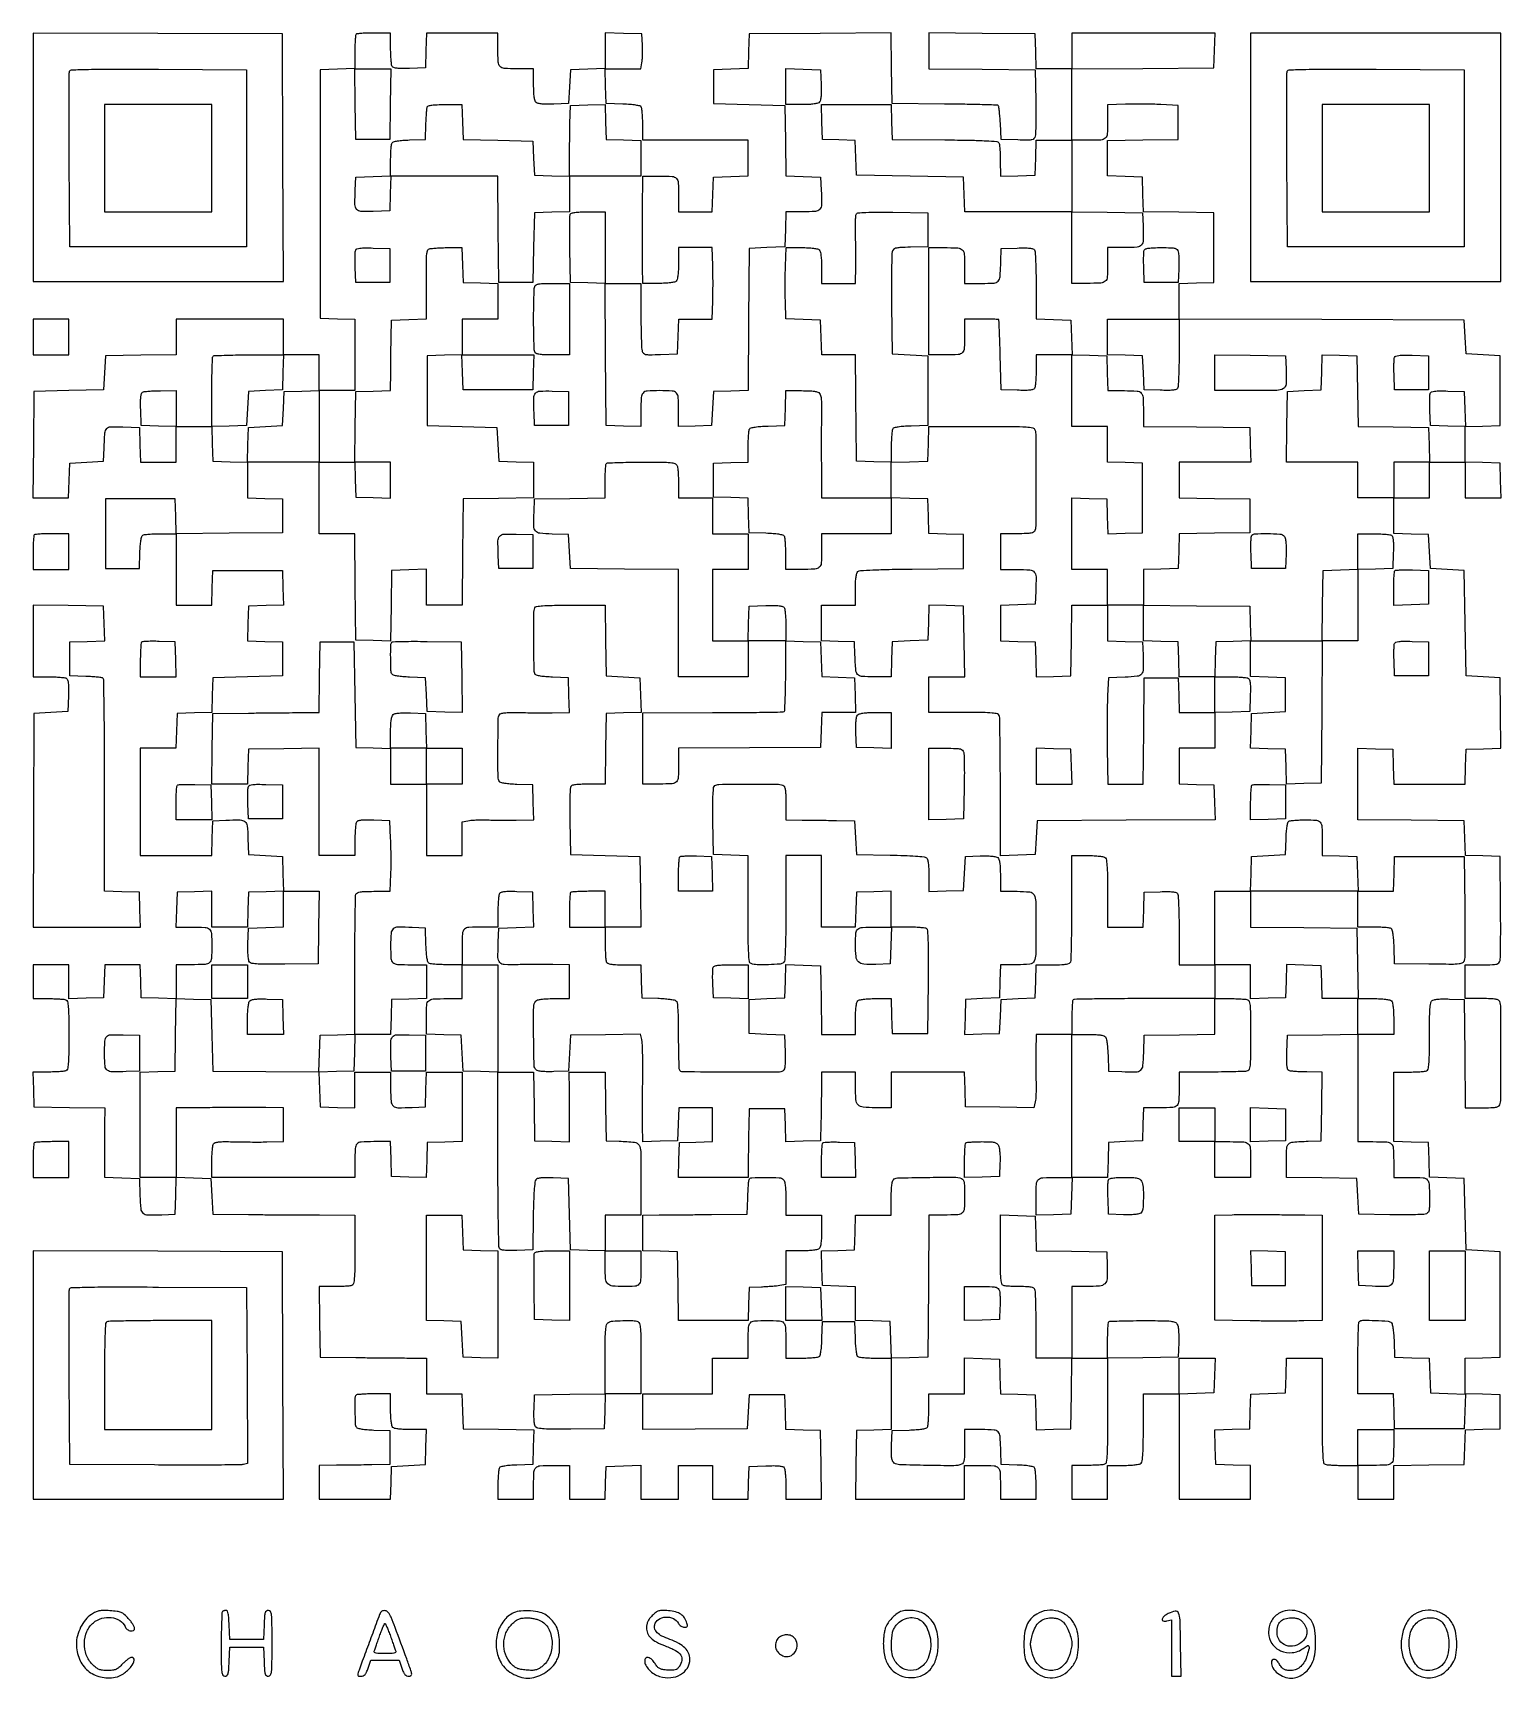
# Model space of a CAD drawing. Extents: x 156 to 936, y 95 to 969.
import ezdxf

# ---------------------------------------------------------------- set-up
doc = ezdxf.new("R2010")
doc.units = 0

msp = doc.modelspace()

# ---------------------------------------------------------------- linework, layer by layer
for points in [[(327.666667, 968.333333, 0.174595), (327.400837, 967.768224, 0.005912), (327.195833, 965.278732, 0.010516), (327.048335, 962.289663, 0.007069), (327, 958.870859), (327, 950.075052), (317.75, 949.787526), (308.5, 949.5), (308.5, 883.5), (308.5, 817.5), (317.75, 817.212474), (327, 816.924948), (327, 797.962474), (327, 779), (317.5, 779), (308, 779), (308, 788.5), (308, 798), (298.5, 798), (289, 798), (289, 807.5), (289, 817), (260.5, 817), (232, 817), (232, 807.522065), (232, 798.044131), (213.25, 797.772065), (194.5, 797.5), (194, 788.5), (193.5, 779.5), (175, 779), (156.5, 778.5), (156.234427, 750.25), (155.968853, 722), (165.446901, 722), (174.924948, 722), (175.212474, 731.25), (175.5, 740.5), (184.5, 741), (193.5, 741.5), (193.754332, 748.5, -0.008693), (194.187052, 756.54987, -0.165246), (195.15136, 758.839465, -0.207486), (197.238689, 759.810624, -0.014846), (203.778718, 759.788514), (212.5, 759.5), (212.787526, 750.25), (213.075052, 741), (222.537526, 741), (232, 741), (232, 750.5), (232, 760), (241.462474, 760), (250.924948, 760), (251.212474, 750.75), (251.5, 741.5), (260.75, 741.212474), (270, 740.924948), (270, 731.5), (270, 722.075052), (279.25, 721.787526), (288.5, 721.5), (288.5, 712.5), (288.5, 703.5), (260.287731, 703.234491), (232.075462, 702.968982), (231.787731, 712.234491), (231.5, 721.5), (213, 721.5), (194.5, 721.5), (194.5, 703), (194.5, 684.5), (203.5, 684.5), (212.5, 684.5), (212.793967, 692.968156, -0.010674), (212.994333, 696.539342, -0.020911), (213.333008, 699.36687, -0.02067), (213.763838, 701.466763, -0.192561), (214.293967, 702.202843, -0.112667), (215.145071, 702.505619, -0.008725), (217.569165, 702.748704, -0.011582), (220.502124, 702.922928, -0.008579), (223.75, 702.984687), (232, 703), (232, 684), (232, 665), (241.462474, 665), (250.924948, 665), (251.212474, 674.25), (251.5, 683.5), (270, 683.5), (288.5, 683.5), (288.787023, 674.288016), (289.074046, 665.076031), (279.787023, 664.788016), (270.5, 664.5), (270.212977, 655.288016), (269.925954, 646.076031), (279.212977, 645.788016), (288.5, 645.5), (288.5, 636.5), (288.5, 627.5), (270, 627), (251.5, 626.5), (251.212964, 617.287036), (250.925929, 608.074071), (241.712964, 607.787036), (232.5, 607.5), (232.212474, 598.25), (231.924948, 589), (222.462474, 589), (213, 589), (213, 560.5), (213, 532), (231.962474, 532), (250.924948, 532), (251.212474, 541.25), (251.5, 550.5), (258.479083, 550.800912, -0.012477), (266.011209, 550.937542, -0.170867), (268.54849, 550.02491, -0.198326), (269.762911, 547.777845, -0.017722), (270.211203, 541.240685), (270.5, 532.5), (279.5, 532), (288.5, 531.5), (288.787023, 522.288016), (289.074046, 513.076031), (279.787023, 512.788016), (270.5, 512.5), (270.212474, 503.25), (269.924948, 494), (260.462474, 494), (251, 494), (251, 503.537526), (251, 513.075052), (241.75, 512.787526), (232.5, 512.5), (232.212474, 503.25), (231.924948, 494), (239.880687, 494, -0.011258), (247.385305, 493.831005, -0.173567), (249.739793, 492.86665, -0.196922), (250.797685, 490.673736, -0.015154), (251, 484, -0.015117), (250.798229, 477.3277, -0.196524), (249.742703, 475.134562, -0.173918), (247.393226, 474.169516, -0.011337), (239.918213, 474), (232, 474), (232, 464.962474), (232, 455.924948), (222.75, 456.212474), (213.5, 456.5), (213.211067, 465.25), (212.922134, 474), (203.5, 474), (194.077866, 474), (193.788933, 465.25), (193.5, 456.5), (184.25, 456.212474), (175, 455.924948), (175, 464.962474), (175, 474), (165.5, 474), (156, 474), (156, 465), (156, 456), (163.918213, 456, -0.00705), (167.066073, 455.955615, -0.008902), (169.9751, 455.821697, -0.007317), (172.400281, 455.631074, -0.06844), (173.418213, 455.393011, -0.248646), (174.287914, 454.395349, -0.036527), (174.720076, 451.657417, -0.018394), (174.948864, 446.766599, -0.00249), (175, 436.5, -0.00249), (174.948864, 426.233401, -0.018394), (174.720076, 421.342583, -0.036527), (174.287914, 418.604651, -0.248646), (173.418213, 417.606989, -0.068543), (172.399219, 417.368898, -0.007277), (169.964077, 417.178303, -0.008872), (167.042924, 417.044383, -0.007017), (163.880687, 417), (155.924948, 417), (156.212474, 407.75), (156.5, 398.5), (175.308155, 398.227721), (194.11631, 397.955442), (193.994184, 388.727721, 0.001587), (193.951937, 384.528032, 0.000933), (193.926724, 379.504479, 0.000933), (193.920254, 374.482371, 0.001592), (193.936029, 370.287526), (194, 361.075052), (203.25, 360.787526), (212.5, 360.5), (212.787398, 351.259666, 0.015844), (213.223546, 344.321238, 0.194277), (214.421808, 342.009645, 0.177046), (216.942653, 341.065605, 0.012739), (224.520917, 341.199088), (231.5, 341.5), (231.786659, 351.287041), (232.073318, 361.074081), (241.286659, 360.787041), (250.5, 360.5), (251, 351), (251.5, 341.5), (270.5, 341.293811, 0.000664), (279.132135, 341.211597, 0.000393), (289.426562, 341.135321, 0.000394), (299.697251, 341.07539, 0.000678), (308.25, 341.043811), (327, 341), (327, 322.606989, -0.002472), (326.948927, 312.276552, -0.018295), (326.72025, 307.359559, -0.036273), (326.288503, 304.606822, -0.24904), (325.418213, 303.606989, -0.068501), (324.399656, 303.368909, -0.007293), (321.968619, 303.178303, -0.008885), (319.052461, 303.044384, -0.007031), (315.896147, 303), (307.955869, 303), (308.227935, 284.25), (308.5, 265.5), (327.5, 265.299228, 0.000224), (335.452664, 265.218754, 0.000205), (343.635938, 265.142972, 0.000205), (350.936742, 265.081359, 0.000677), (355.75, 265.049228), (365, 265), (365, 255.5), (365, 246), (374.462474, 246), (383.924948, 246), (384.212474, 236.75), (384.5, 227.5), (403.287232, 227.227798), (422.074464, 226.955596), (421.787232, 217.727798), (421.5, 208.5), (413.031844, 208.206033, 0.010674), (409.460658, 208.005667, 0.020911), (406.63313, 207.666992, 0.02067), (404.533237, 207.236162, 0.192561), (403.797157, 206.706033, 0.110752), (403.494844, 205.866303, 0.009471), (403.251296, 203.57771, 0.012155), (403.07711, 200.806269, 0.009121), (403.015313, 197.75), (403, 190), (412.5, 190), (422, 190), (422, 197.418213, -0.01257), (422.178205, 204.50542, -0.179949), (423.159562, 206.785965, -0.190034), (425.370658, 207.807402, -0.014293), (432.106989, 208), (441, 208), (441, 199), (441, 190), (450.461067, 190), (459.922134, 190), (460.211067, 198.75), (460.5, 207.5), (469.75, 207.787526), (479, 208.075052), (479, 199.037526), (479, 190), (489, 190), (499, 190), (499, 199), (499, 208), (508, 208), (517, 208), (517, 199), (517, 190), (526.461067, 190), (535.922134, 190), (536.211067, 198.75), (536.5, 207.5), (545.41543, 207.791346, -0.007874), (549.674656, 207.863419, -0.025891), (552.481964, 207.721257, -0.03736), (554.324421, 207.391596, -0.190691), (555.150117, 206.791346, -0.10844), (555.472644, 205.905885, -0.010308), (555.733216, 203.60277, -0.012782), (555.918998, 200.812394, -0.009736), (555.984687, 197.75), (556, 190), (565.522559, 190), (575.045117, 190), (574.772559, 208.25), (574.5, 226.5), (565.287036, 226.787036), (556.074071, 227.074071), (555.787036, 236.287036), (555.5, 245.5), (546, 245.5), (536.5, 245.5), (536, 236.5), (535.5, 227.5), (507.75, 227.299631), (480, 227.099262), (480, 236.549631), (480, 246), (498.5, 246), (517, 246), (517, 255.5), (517, 265), (526.5, 265), (536, 265), (536, 274.393011, -0.012408), (536.176283, 281.495521, -0.178439), (537.149829, 283.780378, -0.191368), (539.345666, 284.805247, -0.01463), (546, 285, -0.01463), (552.654334, 284.805247, -0.191368), (554.850171, 283.780378, -0.178439), (555.823717, 281.495521, -0.012408), (556, 274.393011), (556, 265), (564.25, 265.015313, 0.008591), (567.498009, 265.077158, 0.011595), (570.431384, 265.251635, 0.008743), (572.855762, 265.495093, 0.112618), (573.707902, 265.798312, 0.195149), (574.24575, 266.552989, 0.020215), (574.673305, 268.737125, 0.020298), (575.008289, 271.707636, 0.009786), (575.207902, 275.532999), (575.5, 284.5), (584, 284.5), (592.5, 284.5), (592.792098, 275.532999, 0.009786), (592.991711, 271.707636, 0.020298), (593.326695, 268.737125, 0.020215), (593.75425, 266.552989, 0.195149), (594.292098, 265.798312, 0.112618), (595.144238, 265.495093, 0.008743), (597.568616, 265.251635, 0.011595), (600.501991, 265.077158, 0.008591), (603.75, 265.015313), (612, 265), (612, 246.037526), (612, 227.075052), (602.75, 226.787526), (593.5, 226.5), (593.227441, 208.25), (592.954883, 190), (621.977441, 190), (651, 190), (651, 199), (651, 208), (659.893011, 208, -0.014293), (666.629342, 207.807402, -0.190034), (668.840438, 206.785965, -0.179949), (669.821795, 204.50542, -0.01257), (670, 197.418213), (670, 190), (679.5, 190), (689, 190), (688.984687, 197.75, 0.009121), (688.92289, 200.806269, 0.012155), (688.748704, 203.57771, 0.009471), (688.505156, 205.866303, 0.110752), (688.202843, 206.706033, 0.192561), (687.466763, 207.236162, 0.02067), (685.36687, 207.666992, 0.020911), (682.539342, 208.005667, 0.010674), (678.968156, 208.206033), (670.5, 208.5), (670.245668, 215.5, 0.009074), (669.810854, 223.47539, 0.165509), (668.832254, 225.785755, 0.199016), (666.706186, 226.810651, 0.014075), (659.980948, 227), (651, 227), (651, 218.106989, -0.00673), (650.937024, 213.428287, -0.034532), (650.688469, 210.845898, -0.06988), (650.217093, 209.346128, -0.192406), (649.418213, 208.606989, -0.092118), (645.257899, 207.838367, -0.004379), (631.006148, 207.977807, -0.003049), (616.355023, 208.338894, -0.151297), (613.644932, 209.270365, -0.118939), (612.768477, 210.305331, -0.077992), (612.2893, 211.800071, -0.040111), (612.110962, 214.193453, -0.007825), (612.203802, 218.520365), (612.5, 226.5), (621.467001, 226.792098, 0.009786), (625.292364, 226.991711, 0.020298), (628.262875, 227.326695, 0.020215), (630.447011, 227.75425, 0.195149), (631.201688, 228.292098, 0.112618), (631.504907, 229.144238, 0.008743), (631.748365, 231.568616, 0.011595), (631.922842, 234.501991, 0.008591), (631.984687, 237.75), (632, 246), (641.5, 246), (651, 246), (651, 255.537526), (651, 265.075052), (660.25, 264.787526), (669.5, 264.5), (669.787036, 255.287036), (670.074071, 246.074071), (679.287036, 245.787036), (688.5, 245.5), (688.788016, 236.212977), (689.076031, 226.925954), (698.288016, 227.212977), (707.5, 227.5), (707.772065, 246.25), (708.044131, 265), (717.489278, 265), (726.934426, 265), (726.934426, 237.094407, -0.001519), (726.886312, 221.257021, -0.012056), (726.665224, 213.935252, -0.018991), (726.275534, 209.724126, -0.27518), (725.385426, 208.594407, -0.068895), (724.383989, 208.361159, -0.007139), (721.965469, 208.174607, -0.008769), (719.063702, 208.043456, -0.006907), (715.918213, 208), (708, 208), (708, 199), (708, 190), (717.5, 190), (727, 190), (727, 199), (727, 208), (735.3, 208, 0.011084), (738.828493, 208.07823, 0.020332), (741.693122, 208.322289, 0.021091), (743.860329, 208.689458, 0.144849), (744.8, 209.2, 0.17093), (745.380286, 210.411132, 0.011288), (745.716292, 214.324625, 0.011908), (745.936048, 219.919232, 0.003861), (746, 228.2), (746, 246), (755.5, 246), (765, 246), (765, 218), (765, 190), (784, 190), (803, 190), (803, 198.962474), (803, 207.924948), (793.75, 208.212474), (784.5, 208.5), (784.212977, 217.711984), (783.925954, 226.923969), (793.212977, 227.211984), (802.5, 227.5), (802.787036, 236.712964), (803.074071, 245.925929), (812.287036, 246.212964), (821.5, 246.5), (821.787526, 255.75), (822.075052, 265), (831.537526, 265), (841, 265), (841, 237.106989, 0.001482), (841.047441, 221.102837, 0.01238), (841.269618, 213.864913, 0.020733), (841.66906, 209.7558, 0.273), (842.581787, 208.606989, 0.06844), (843.599719, 208.368926, 0.007317), (846.0249, 208.178303, 0.008902), (848.933927, 208.044385, 0.00705), (852.081787, 208), (860, 208), (860, 199), (860, 190), (869.5, 190), (879, 190), (879, 198.977935), (879, 207.955869), (897.75, 208.227935), (916.5, 208.5), (916.787036, 217.712964), (917.074071, 226.925929), (926.287036, 227.212964), (935.5, 227.5), (935.5, 236.5), (935.5, 245.5), (926.25, 245.787526), (917, 246.075052), (917, 255.5), (917, 264.924948), (926.25, 265.212474), (935.5, 265.5), (935.5, 293.5), (935.5, 321.5), (926.5, 322), (917.5, 322.5), (917, 341.5), (916.5, 360.5), (907.287036, 360.787036), (898.074071, 361.074071), (897.787036, 370.287036), (897.5, 379.5), (888.25, 379.787526), (879, 380.075052), (879, 398.537526), (879, 417), (886.918213, 417, 0.00705), (890.066073, 417.044385, 0.008902), (892.9751, 417.178303, 0.007317), (895.400281, 417.368926, 0.06844), (896.418213, 417.606989, 0.246695), (897.285033, 418.593997, 0.037784), (897.719208, 421.260783, 0.018884), (897.948549, 426.025472, 0.002583), (898, 435.984544, -0.00321), (898.058818, 445.144905, -0.015308), (898.286175, 450.373569, -0.021944), (898.673661, 453.643515, -0.180999), (899.405204, 454.921326, -0.126804), (900.431833, 455.405224, -0.023545), (902.514748, 455.701133, -0.021342), (905.264652, 455.842502, -0.01153), (908.655204, 455.793771), (916.5, 455.5), (916.765335, 426.75), (917.030671, 398), (925.908347, 398, 0.006747), (930.577981, 398.063017, 0.03458), (933.156567, 398.311637, 0.069951), (934.654434, 398.783078, 0.192265), (935.393011, 399.581787, 0.091131), (935.951795, 402.573538, 0.000722), (935.987056, 427, 0.000722), (935.951795, 451.426462, 0.091131), (935.393011, 454.418213, 0.192406), (934.653872, 455.217093, 0.06988), (933.154102, 455.688469, 0.034532), (930.571713, 455.937024, 0.00673), (925.893011, 456), (917, 456), (917, 465), (917, 474), (925.980948, 474, 0.004718), (931.547349, 474.05252, 0.05329), (933.733065, 474.327943, 0.154152), (934.853609, 474.996168, 0.122466), (935.511889, 476.25, 0.056278), (935.724366, 477.910045, 0.001377), (935.817795, 485.623438, 0.002973), (935.848704, 494.682513, 0.002017), (935.780941, 505), (935.5, 531.5), (926.287036, 531.787036), (917.074071, 532.074071), (916.787036, 541.287036), (916.5, 550.5), (888.25, 550.765573), (860, 551.031147), (860, 570.053099), (860, 589.075052), (869.25, 588.787526), (878.5, 588.5), (878.787526, 579.25), (879.075052, 570), (898, 570), (916.924948, 570), (917.212474, 579.25), (917.5, 588.5), (926.746433, 588.787479), (935.992866, 589.074957), (935.746433, 607.787479), (935.5, 626.5), (926.5, 627), (917.5, 627.5), (917, 655.5), (916.5, 683.5), (907.5, 684), (898.5, 684.5), (898, 693.5), (897.5, 702.5), (888.25, 702.787526), (879, 703.075052), (879, 712.537526), (879, 722), (888.5, 722), (898, 722), (898, 731.5), (898, 741), (907.5, 741), (917, 741), (917, 731.5), (917, 722), (926.537526, 722), (936.075052, 722), (935.787526, 731.25), (935.5, 740.5), (926.25, 740.787526), (917, 741.075052), (917, 750.5), (917, 759.924948), (926.25, 760.212474), (935.5, 760.5), (935.5, 779), (935.5, 797.5), (926.5, 798), (917.5, 798.5), (917, 807.5), (916.5, 816.5), (840.75, 816.756286), (765, 817.012572), (765, 826.46876), (765, 835.924948), (774.25, 836.212474), (783.5, 836.5), (783.5, 855), (783.5, 873.5), (764.787236, 873.771928), (746.074471, 874.043857), (745.787236, 883.271928), (745.5, 892.5), (736.25, 892.787526), (727, 893.075052), (727, 902.515461), (727, 911.955869), (745.75, 912.227935), (764.5, 912.5), (764.5, 921.5), (764.5, 930.5), (755.261208, 931, 0.007047), (751.036597, 931.168963, 0.004052), (745.942394, 931.25953, 0.004047), (740.822257, 931.267616, 0.006743), (736.511208, 931.18138), (727, 930.86276), (727, 922.038369, -0.01499), (726.799, 915.335529, -0.196161), (725.744346, 913.137427, -0.174382), (723.395684, 912.169958, -0.011363), (715.918213, 912), (708, 912), (708, 930.987975), (708, 949.97595), (745.75, 950.237975), (783.5, 950.5), (783.787526, 959.75), (784.075052, 969), (746.037526, 969), (708, 969), (708, 959.5), (708, 950), (698.537526, 950), (689.075052, 950), (688.787526, 959.25), (688.5, 968.5), (660.25, 968.765573), (632, 969.031147), (632, 959.531147), (632, 950.031147), (660.25, 949.765573), (688.5, 949.5), (688.785515, 933, -0.003389), (688.853786, 926.512904, -0.004645), (688.821417, 920.674624, -0.003052), (688.718932, 915.780528, -0.053724), (688.506797, 914.211486, -0.112845), (687.861417, 912.929779, -0.168426), (686.798809, 912.284314, -0.056825), (684.727478, 912.079374, -0.00454), (679.221282, 912.211486), (670.5, 912.5), (670, 921.171191, 0.006089), (669.764743, 924.537344, 0.009106), (669.469926, 927.47084, 0.004741), (669.15423, 929.926513, 0.164415), (668.897621, 930.440237, 0.189776), (668.325081, 930.686726, 0.000593), (660.277264, 930.930315, 0.00321), (651.136173, 931.137426, 0.001989), (640.397621, 931.269046), (612.5, 931.5), (612.227891, 950.262004), (611.955781, 969.024007), (574.227891, 968.762004), (536.5, 968.5), (536.212964, 959.287036), (535.925929, 950.074071), (526.712964, 949.787036), (517.5, 949.5), (517.5, 940.5), (517.5, 931.5), (536.5, 931), (555.5, 930.5), (555.771928, 911.787236), (556.043857, 893.074471), (565.271928, 892.787236), (574.5, 892.5), (574.800912, 885.520917, -0.012303), (574.942101, 877.883746, -0.176255), (574.011851, 875.374694, -0.202443), (571.739673, 874.228106, -0.016964), (565.018474, 874), (556.075052, 874), (555.787526, 864.75), (555.5, 855.5), (546, 855), (536.5, 854.5), (536.238011, 816.787367), (535.976023, 779.074734), (526.738011, 778.787367), (517.5, 778.5), (517, 769.5), (516.5, 760.5), (507.75, 760.211067), (499, 759.922134), (499, 767.87928, 0.011255), (498.831024, 775.385008, 0.173553), (497.866695, 777.739684, 0.196937), (495.673789, 778.797664, 0.015155), (489, 779, 0.015154), (482.326264, 778.797685, 0.196922), (480.13335, 777.739793, 0.173567), (479.168995, 775.385305, 0.011258), (479, 767.880687), (479, 759.924948), (469.75, 760.212474), (460.5, 760.5), (460.237975, 798.25), (459.97595, 836), (469.487975, 836), (479, 836), (479.013655, 819.25, 0.003377), (479.063483, 812.667298, 0.004638), (479.203177, 806.748842, 0.003027), (479.396391, 801.787947, 0.054243), (479.639663, 800.214142, 0.115643), (480.326562, 798.932532, 0.162901), (481.439485, 798.287066, 0.054247), (483.601728, 798.082758, 0.004285), (489.376009, 798.214142), (498.5, 798.5), (498.787526, 807.75), (499.075052, 817), (507.968906, 817), (516.86276, 817), (517.18138, 826.5, 0.005281), (517.280715, 830.82474, 0.003101), (517.312811, 836, 0.003101), (517.280715, 841.17526, 0.005281), (517.18138, 845.5), (516.86276, 855), (507.93138, 855), (499, 855), (499, 846.7, -0.011084), (498.92177, 843.171507, -0.020332), (498.677711, 840.306878, -0.021091), (498.310542, 838.139671, -0.144849), (497.8, 837.2, -0.144849), (496.860329, 836.689458, -0.021091), (494.693122, 836.322289, -0.020332), (491.828493, 836.07823, -0.011084), (488.3, 836), (480, 836), (479.905604, 844.75, -0.001965), (479.852015, 852.563193, -0.000915), (479.840881, 862.695208, -0.000876), (479.868466, 873.80251, -0.000915), (479.934866, 884.75), (480, 893), (488.893011, 893, -0.014768), (495.650479, 892.800362, -0.195511), (497.85745, 891.747254, -0.175208), (498.829247, 889.400012, -0.01141), (499, 881.918213), (499, 874), (507.962474, 874), (516.924948, 874), (517.212474, 883.25), (517.5, 892.5), (526.75, 892.787526), (536, 893.075052), (536, 902.537526), (536, 912), (508, 912), (480, 912), (479.984687, 920.25, 0.008591), (479.922842, 923.498009, 0.011595), (479.748365, 926.431384, 0.008743), (479.504907, 928.855762, 0.112618), (479.201688, 929.707902, 0.195149), (478.447011, 930.24575, 0.020215), (476.262875, 930.673305, 0.020298), (473.292364, 931.008289, 0.009786), (469.467001, 931.207902), (460.5, 931.5), (460.212474, 940.75), (459.924948, 950), (469.417161, 950), (478.909374, 950), (479.515505, 953.25, 0.028289), (479.728227, 954.905147, 0.009836), (479.852282, 957.307813, 0.009734), (479.885353, 959.964524, 0.011185), (479.810818, 962.5), (479.5, 968.5), (469.75, 968.786212), (460, 969.072424), (460, 959.573738), (460, 950.075052), (450.75, 949.787526), (441.5, 949.5), (441, 940.5), (440.5, 931.5), (432.655204, 931.206229, -0.01153), (429.264652, 931.157498, -0.021342), (426.514748, 931.298867, -0.023545), (424.431833, 931.594776, -0.126804), (423.405204, 932.078674, -0.145524), (422.748928, 933.060853, -0.03848), (422.326735, 934.921657, -0.027148), (422.0746, 937.657348, -0.009406), (422, 941.622445), (422, 950), (413.106989, 950, -0.014768), (406.349521, 950.199638, -0.195511), (404.14255, 951.252746, -0.175208), (403.170753, 953.599988, -0.01141), (403, 961.081787), (403, 969), (384.037526, 969), (365.075052, 969), (364.787526, 959.75), (364.5, 950.5), (356.085653, 950.206902, -0.008519), (352.085459, 950.135766, -0.027159), (349.4185, 950.278749, -0.039341), (347.659703, 950.610638, -0.187221), (346.850966, 951.206902, -0.110402), (346.527533, 952.105717, -0.00954), (346.267102, 954.54359, -0.012203), (346.081041, 957.495888, -0.00917), (346.015313, 960.75), (346, 969), (337.166667, 969, 0.007039), (333.733476, 968.951666, 0.010477), (330.732292, 968.804167, 0.005871), (328.23216, 968.599192, 0.174709)], [(269.5, 902.5), (269.5, 855.5), (222.5, 855.5), (175.5, 855.5), (175.239372, 901.5, -0.000997), (175.174287, 919.225103, -0.001596), (175.197198, 934.357597, -0.000282), (175.267665, 947.72814, -0.090314), (175.461789, 948.759906, -0.301449), (176.45055, 949.464468, -0.003096), (185.402033, 949.70934, -0.005599), (198.68089, 949.841585, -0.001079), (222.722417, 949.759906), (269.5, 949.5)], [(574.793771, 941.655204, -0.01153), (574.842502, 938.264652, -0.021342), (574.701133, 935.514748, -0.023545), (574.405224, 933.431833, -0.126804), (573.921326, 932.405204, -0.145524), (572.939147, 931.748928, -0.03848), (571.078343, 931.326735, -0.027148), (568.342652, 931.0746, -0.009406), (564.377555, 931), (556, 931), (556, 940.537526), (556, 950.075052), (565.25, 949.787526), (574.5, 949.5)], [(916.5, 902.5), (916.5, 855.5), (869.5, 855.5), (822.5, 855.5), (822.239372, 901.5, -0.000997), (822.174287, 919.225103, -0.001596), (822.197198, 934.357597, -0.000282), (822.267665, 947.72814, -0.090314), (822.461789, 948.759906, -0.301449), (823.45055, 949.464468, -0.003096), (832.402033, 949.70934, -0.005599), (845.68089, 949.841585, -0.001079), (869.722417, 949.759906), (916.5, 949.5)], [(384.212474, 921.75), (384.5, 912.5), (403, 912), (421.5, 911.5), (422, 902.5), (422.5, 893.5), (431.75, 893.212474), (441, 892.924948), (441.050092, 902.212474, -0.001255), (441.083621, 906.455029, -0.000723), (441.144193, 911.562414, -0.000723), (441.219837, 916.689969, -0.001211), (441.300092, 921), (441.5, 930.5), (450.711984, 930.787023), (459.923969, 931.074046), (460.211984, 921.787023), (460.5, 912.5), (469.75, 912.212474), (479, 911.924948), (479, 902.462474), (479, 893), (460, 893), (441, 893), (441, 883.537526), (441, 874.075052), (431.75, 873.787526), (422.5, 873.5), (422, 855), (421.5, 836.5), (412.5, 836.5), (403.5, 836.5), (403.234427, 864.75), (402.968853, 893), (374.521953, 893), (346.075052, 893), (345.787526, 883.75), (345.5, 874.5), (336.778718, 874.211486, -0.017872), (330.215167, 874.229016, -0.210428), (327.972515, 875.321246, -0.176334), (327.050889, 877.817355, -0.011928), (327.199088, 885.520917), (327.5, 892.5), (336.75, 892.787526), (346, 893.075052), (346.015313, 901.287526, -0.008617), (346.077075, 904.521021, -0.011623), (346.251296, 907.441858, -0.008778), (346.494415, 909.855751, -0.112531), (346.797157, 910.706033, -0.192561), (347.533237, 911.236162, -0.02067), (349.63313, 911.666992, -0.020911), (352.460658, 912.005667, -0.010674), (356.031844, 912.206033), (364.5, 912.5), (364.769726, 920.5, -0.004694), (364.905777, 923.655284, -0.006263), (365.092081, 926.517187, -0.004511), (365.299299, 928.905307, -0.062379), (365.488341, 929.75, -0.245695), (366.12299, 930.334376, -0.032693), (367.969044, 930.702776, -0.024846), (370.771989, 930.932935, -0.008062), (374.931089, 931), (383.924948, 931)], [(612.212474, 921.75), (612.5, 912.5), (640.450978, 912.233828, -0.002117), (654.091611, 912.046181, -0.008542), (662.411295, 911.754278, -0.006373), (668.103606, 911.384325, -0.236059), (669.185665, 910.733828, -0.112075), (669.495073, 909.866523, -0.008933), (669.743658, 907.427976, -0.011741), (669.921664, 904.47672, -0.008729), (669.984687, 901.212474), (670, 892.924948), (679.25, 893.212474), (688.5, 893.5), (688.787526, 902.75), (689.075052, 912), (698.537526, 912), (708, 912), (708, 893.022065), (708, 874.044131), (726.75, 873.772065), (745.5, 873.5), (745.800912, 866.520917, -0.012322), (745.941866, 858.88044, -0.176722), (745.009281, 856.372662, -0.202101), (742.732324, 855.227183, -0.01682), (735.980948, 855), (727, 855), (727, 846.106989, -0.014768), (726.800362, 839.349521, -0.195511), (725.747254, 837.14255, -0.175208), (723.400012, 836.170753, -0.01141), (715.918213, 836), (708, 836), (708, 855), (708, 874), (679.537526, 874), (651.075052, 874), (650.787526, 883.25), (650.5, 892.5), (622, 893), (593.5, 893.5), (593.212982, 902.711607), (592.925964, 911.923214), (584.212982, 912.211607), (575.5, 912.5), (575.212474, 921.75), (574.924948, 931), (593.424948, 931), (611.924948, 931)], [(460, 854.962474), (460, 835.924948), (450.75, 836.212474), (441.5, 836.5), (441.257563, 854, -0.002549), (441.198054, 860.796851, -0.003829), (441.221776, 866.726562, -0.001593), (441.297044, 871.79645, -0.084029), (441.476178, 872.75, -0.243945), (442.117553, 873.334331, -0.032366), (443.976038, 873.702636, -0.024699), (446.793241, 873.932867, -0.008039), (450.968615, 874), (460, 874)], [(631.5, 864.5), (631.5, 855.5), (622.259666, 855.212602, 0.004856), (616.6312, 854.98281, 0.050103), (614.336298, 854.634471, 0.141733), (613.161802, 853.9426, 0.132323), (612.499821, 852.712602, 0.054082), (612.298961, 851.081926, 0.001324), (612.209247, 843.512452, 0.002859), (612.178267, 834.623174, 0.00194), (612.240156, 824.5), (612.5, 798.5), (622, 798), (631.5, 797.5), (631.5, 779), (631.5, 760.5), (622.532999, 760.207902, 0.009786), (618.707636, 760.008289, 0.020298), (615.737125, 759.673305, 0.020215), (613.552989, 759.24575, 0.195149), (612.798312, 758.707902, 0.112749), (612.49506, 757.854972, 0.008692), (612.251635, 755.420746, 0.011556), (612.077155, 752.475675, 0.008555), (612.015313, 749.213788), (612, 740.927576), (621.75, 741.213788), (631.5, 741.5), (631.787526, 750.75), (632.075052, 760), (659.970138, 760, -0.001294), (676.843011, 759.956338, -0.014088), (683.636171, 759.72971, -0.031509), (687.244991, 759.278005, -0.281507), (688.37918, 758.25, -0.070784), (688.853141, 754.988829, -0.00071), (688.890082, 731.485661, -0.000699), (688.860759, 707.963158, -0.071946), (688.387323, 704.75, -0.181062), (687.697131, 703.838654, -0.095629), (686.358109, 703.31359, -0.039842), (683.904256, 703.059006, -0.005934), (678.932612, 703), (670, 703), (670, 693.5), (670, 684), (678.980948, 684, -0.01682), (685.732324, 683.772817, -0.202101), (688.009281, 682.627338, -0.176722), (688.941866, 680.11956, -0.012322), (688.800912, 672.479083), (688.5, 665.5), (679.25, 665.212474), (670, 664.924948), (670, 655.5), (670, 646.075052), (679.25, 645.787526), (688.5, 645.5), (688.788016, 636.212977), (689.076031, 626.925954), (698.288016, 627.212977), (707.5, 627.5), (707.772065, 646.25), (708.044131, 665), (717.522065, 665), (727, 665), (727, 674.5), (727, 684), (717.5, 684), (708, 684), (708, 703.037526), (708, 722.075052), (717.25, 721.787526), (726.5, 721.5), (726.788016, 712.212977), (727.076031, 702.925954), (736.288016, 703.212977), (745.5, 703.5), (745.5, 722), (745.5, 740.5), (736.25, 740.787526), (727, 741.075052), (727, 750.537526), (727, 760), (717.5, 760), (708, 760), (708, 779), (708, 798), (698.5, 798), (689, 798), (688.984687, 789.75, -0.00917), (688.918959, 786.495888, -0.012203), (688.732898, 783.54359, -0.00954), (688.472467, 781.105717, -0.110402), (688.149034, 780.206902, -0.187221), (687.340297, 779.610638, -0.039341), (685.5815, 779.278749, -0.027159), (682.914541, 779.135766, -0.008519), (678.914347, 779.206902), (670.5, 779.5), (669.942718, 798, 0.000936), (669.715183, 805.110901, 0.00153), (669.492526, 811.139062, 0.000161), (669.275457, 816.522398, 0.155255), (669.192718, 816.75, 0.224489), (668.993563, 816.85177, 0.000892), (666.412861, 816.926563, 0.004197), (663.464229, 816.981986, 0.0026), (660, 817), (651, 817), (651, 809.081787, -0.01141), (650.829247, 801.599988, -0.175208), (649.85745, 799.252746, -0.195511), (647.650479, 798.199638, -0.014768), (640.893011, 798), (632, 798), (632, 826.5), (632, 855), (639.918213, 855, -0.01141), (647.400012, 854.829247, -0.175208), (649.747254, 853.85745, -0.195511), (650.800362, 851.650479, -0.014768), (651, 844.893011), (651, 836), (659.980948, 836, 0.014075), (666.706186, 836.189349, 0.199016), (668.832254, 837.214245, 0.165509), (669.810854, 839.52461, 0.009074), (670.245668, 847.5), (670.5, 854.5), (678.914347, 854.793098, -0.008519), (682.914541, 854.864234, -0.027159), (685.5815, 854.721251, -0.039341), (687.340297, 854.389362, -0.187221), (688.149034, 853.793098, -0.12803), (688.478364, 852.767307, -0.00301), (688.732898, 847.676808, -0.006456), (688.919378, 841.668784, -0.004313), (688.984687, 834.787526), (689, 817.075052), (698.25, 816.787526), (707.5, 816.5), (707.787036, 807.287036), (708.074071, 798.074071), (717.287036, 797.787036), (726.5, 797.5), (726.787526, 788.25), (727.075052, 779), (735.930537, 779, -0.014874), (742.657522, 778.799844, -0.1957), (744.859745, 777.746874, -0.174903), (745.829463, 775.400937, -0.011418), (746, 767.933786), (746, 760.031147), (774.25, 759.765573), (802.5, 759.5), (802.787526, 750.25), (803.075052, 741), (784.037526, 741), (765, 741), (765, 731.522065), (765, 722.044131), (783.75, 721.772065), (802.5, 721.5), (802.5, 712.5), (802.5, 703.5), (783.787236, 703.228072), (765.074471, 702.956143), (764.787236, 693.728072), (764.5, 684.5), (755.25, 684.212474), (746, 683.924948), (746, 674.478047), (746, 665.031147), (774.25, 664.765573), (802.5, 664.5), (802.787526, 655.25), (803.075052, 646), (822.015461, 646), (840.955869, 646), (841.227935, 664.75), (841.5, 683.5), (850.75, 683.787526), (860, 684.075052), (860, 693.537526), (860, 703), (868.25, 702.984687, -0.00917), (871.504112, 702.918959, -0.012203), (874.45641, 702.732898, -0.00954), (876.894283, 702.472467, -0.110402), (877.793098, 702.149034, -0.187221), (878.389362, 701.340297, -0.039341), (878.721251, 699.5815, -0.027159), (878.864234, 696.914541, -0.008519), (878.793098, 692.914347), (878.5, 684.5), (869.25, 684.212474), (860, 683.924948), (860, 664.962474), (860, 646), (850.512025, 646), (841.02405, 646), (840.762025, 608.25), (840.5, 570.5), (831.288016, 570.212977), (822.076031, 569.925954), (821.788016, 579.212977), (821.5, 588.5), (812.212977, 588.788016), (802.925954, 589.076031), (803.212977, 598.288016), (803.5, 607.5), (812.5, 608), (821.5, 608.5), (821.5, 617.5), (821.5, 626.5), (812.25, 626.787526), (803, 627.075052), (803, 636.575052), (803, 646.075052), (793.75, 645.787526), (784.5, 645.5), (784.212474, 636.25), (783.924948, 627), (792.212474, 626.984687, -0.009129), (795.480966, 626.918962, -0.01216), (798.445387, 626.732898, -0.009485), (800.893389, 626.472502, -0.110544), (801.793098, 626.149034, -0.187221), (802.389362, 625.340297, -0.039341), (802.721251, 623.5815, -0.027159), (802.864234, 620.914541, -0.008519), (802.793098, 616.914347), (802.5, 608.5), (793.25, 608.212474), (784, 607.924948), (784, 598.462474), (784, 589), (774.5, 589), (765, 589), (765, 579.537526), (765, 570.075052), (774.25, 569.787526), (783.5, 569.5), (783.787396, 560.259815), (784.074792, 551.019631), (736.787396, 550.759815), (689.5, 550.5), (689, 541.5), (688.5, 532.5), (679.25, 532.212474), (670, 531.924948), (670, 568.380687, 0.001556), (669.956158, 582.468455, 0.002433), (669.821697, 594.592202, 0.000659), (669.639211, 605.155092, 0.087174), (669.393011, 606.418213, 0.24904), (668.393178, 607.288503, 0.036273), (665.640441, 607.72025, 0.018295), (660.723448, 607.948927, 0.002472), (650.393011, 608), (632, 608), (632, 617.5), (632, 627), (641.522065, 627), (651.044131, 627), (650.772065, 645.75), (650.5, 664.5), (641.288016, 664.787023), (632.076031, 665.074046), (631.788016, 655.787023), (631.5, 646.5), (622, 646), (612.5, 645.5), (612.212474, 636.25), (611.924948, 627), (602.981526, 627, -0.014194), (596.286679, 627.190094, -0.199365), (594.165084, 628.215838, -0.165063), (593.188689, 630.527107, -0.009054), (592.754332, 638.5), (592.5, 645.5), (583.75, 645.788933), (575, 646.077866), (575, 655.538933), (575, 665), (584, 665), (593, 665), (593, 673.377555, -0.009745), (593.07503, 677.226958, -0.025165), (593.322778, 679.994009, -0.032817), (593.723757, 681.920346, -0.152986), (594.332731, 682.861179, -0.158542), (595.664635, 683.390468, -0.004022), (602.219686, 683.756259, -0.006881), (610.928802, 684.051953, -0.002616), (623.082731, 684.233624), (650.5, 684.5), (650.5, 693.5), (650.5, 702.5), (641.287036, 702.787036), (632.074071, 703.074071), (631.787036, 712.287036), (631.5, 721.5), (621.75, 721.786212), (612, 722.072424), (612, 712.536212), (612, 703), (593.5, 703), (575, 703), (575, 694.106989, -0.014768), (574.800362, 687.349521, -0.195511), (573.747254, 685.14255, -0.175208), (571.400012, 684.170753, -0.01141), (563.918213, 684), (556, 684), (555.984687, 692.25, 0.008591), (555.922842, 695.498009, 0.011595), (555.748365, 698.431384, 0.008743), (555.504907, 700.855762, 0.112618), (555.201688, 701.707902, 0.195149), (554.447011, 702.24575, 0.020215), (552.262875, 702.673305, 0.020298), (549.292364, 703.008289, 0.009786), (545.467001, 703.207902), (536.5, 703.5), (536.212964, 712.712964), (535.925929, 721.925929), (526.712964, 722.212964), (517.5, 722.5), (517.5, 731.5), (517.5, 740.5), (526.75, 740.787526), (536, 741.075052), (536.015313, 749.287526, -0.00863), (536.07716, 752.521154, -0.011636), (536.251635, 755.442407, -0.008796), (536.495126, 757.856585, -0.112481), (536.798312, 758.707902, -0.195149), (537.552989, 759.24575, -0.020215), (539.737125, 759.673305, -0.020298), (542.707636, 760.008289, -0.009786), (546.532999, 760.207902), (555.5, 760.5), (555.787526, 769.75), (556.075052, 779), (564.415081, 779, -0.009183), (568.461633, 778.925674, -0.02907), (571.158273, 778.669114, -0.04395), (572.962049, 778.226128, -0.138222), (573.978903, 777.52542, -0.125079), (574.508902, 776.410811, -0.024523), (574.834299, 774.197251, -0.020936), (575.000288, 771.185347, -0.00977), (574.975462, 767.27542, 0.00426), (574.895928, 762.696756, 0.001275), (574.851957, 755.716842, 0.001278), (574.8426, 747.88072, 0.001384), (574.874114, 740.25), (575, 722), (593.5, 722), (612, 722), (612, 731.462474), (612, 740.924948), (602.75, 741.212474), (593.5, 741.5), (593.348057, 761, 0.000135), (593.282691, 769.10741, 0.000129), (593.211943, 777.342188, 0.000128), (593.145719, 784.615366, 0.000461), (593.098057, 789.25), (593, 798), (584.037526, 798), (575.075052, 798), (574.787526, 807.25), (574.5, 816.5), (565.287036, 816.787036), (556.074071, 817.074071), (555.787036, 826.113027, -0.005384), (555.699443, 830.288295, -0.002939), (555.677263, 835.411967, -0.002928), (555.715829, 840.619657, -0.004653), (555.816413, 845.075991), (556.132827, 855), (564.366413, 855, -0.011217), (567.862112, 854.921568, -0.020418), (570.707542, 854.677128, -0.021162), (572.863269, 854.309648, -0.144554), (573.8, 853.8, -0.144849), (574.310542, 852.860329, -0.021091), (574.677711, 850.693122, -0.020332), (574.92177, 847.828493, -0.011084), (575, 844.3), (575, 836), (584, 836), (593, 836), (593.125886, 845.25, 0.002951), (593.158041, 849.421932, 0.001815), (593.149086, 854.334692, 0.001819), (593.104911, 859.194003, 0.003254), (593.028088, 863.187251, -0.007456), (592.991189, 866.594061, -0.010398), (593.067008, 869.641208, -0.007113), (593.218671, 872.170264, -0.120441), (593.474691, 872.95905, -0.241219), (594.318096, 873.469011, -0.007113), (598.585489, 873.709128, -0.01046), (604.429712, 873.83225, -0.003674), (612.822489, 873.771799), (631.5, 873.5)], [(384.212474, 845.75), (384.5, 836.5), (393.75, 836.212474), (403, 835.924948), (403, 826.462474), (403, 817), (393.5, 817), (384, 817), (384, 807.5), (384, 798), (403.037526, 798), (422.075052, 798), (421.787526, 788.75), (421.5, 779.5), (403, 779.5), (384.5, 779.5), (384.211984, 788.787023), (383.923969, 798.074046), (374.711984, 797.787023), (365.5, 797.5), (365.5, 779), (365.5, 760.5), (384, 760), (402.5, 759.5), (403, 750.5), (403.5, 741.5), (412.75, 741.212474), (422, 740.924948), (422, 731.484539), (422, 722.044131), (403.25, 721.772065), (384.5, 721.5), (384.234427, 693.25), (383.968853, 665), (374.484427, 665), (365, 665), (365, 674.537526), (365, 684.075052), (355.75, 683.787526), (346.5, 683.5), (346.227798, 664.712768), (345.955596, 645.925536), (336.727798, 646.212768), (327.5, 646.5), (327.234427, 674.75), (326.968853, 703), (317.484427, 703), (308, 703), (308, 722), (308, 741), (288.962474, 741), (269.924948, 741), (270.212474, 750.25), (270.5, 759.5), (279.5, 760), (288.5, 760.5), (289, 769.5), (289.5, 778.5), (298.75, 778.787526), (308, 779.075052), (308, 760.037526), (308, 741), (317.477935, 741), (326.955869, 741), (327.227935, 759.75), (327.5, 778.5), (336.75, 778.787526), (346, 779.075052), (346.051866, 788.787526, -0.001237), (346.086028, 793.15956, -0.000768), (346.146698, 798.290711, -0.00077), (346.222149, 803.354211, -0.001393), (346.301866, 807.5), (346.5, 816.5), (355.75, 816.787526), (365, 817.075052), (365.066053, 826.287526, 0.001666), (365.082066, 830.459861, 0.001003), (365.07464, 835.408717, 0.001005), (365.047505, 840.328056, 0.001758), (365.00253, 844.401724, -0.008179), (365.010126, 848.616033, -0.025722), (365.206766, 851.437012, -0.036226), (365.572623, 853.304599, -0.187083), (366.186477, 854.136411, -0.109735), (367.0954, 854.464648, -0.009786), (369.526567, 854.72919, -0.012388), (372.471276, 854.918025, -0.00935), (375.712474, 854.984687), (383.924948, 855)], [(345.5, 845.5), (345.5, 836.5), (336.5, 836.5), (327.5, 836.5), (327.205027, 844.411609, -0.006757), (327.130652, 847.542211, -0.008847), (327.151984, 850.403842, -0.006825), (327.2445, 852.787219, -0.078651), (327.438673, 853.700781, -0.222283), (328.127059, 854.364206, -0.05328), (329.715903, 854.724548, -0.030281), (332.338027, 854.871594, -0.007113), (336.733647, 854.789171), (345.5, 854.5)], [(764.53186, 852.729083, -0.045288), (764.735265, 851.430652, -0.00895), (764.846004, 849.075142, -0.009416), (764.874264, 846.317546, -0.008627), (764.800912, 843.479083), (764.5, 836.5), (755.5, 836.5), (746.5, 836.5), (746.205027, 844.411609, -0.006569), (746.129541, 847.539392, -0.008656), (746.147568, 850.392336, -0.006579), (746.235027, 852.7687, -0.079281), (746.423642, 853.661609, -0.22457), (747.090262, 854.298479, -0.043417), (748.75639, 854.695609, -0.02855), (751.380684, 854.93277, -0.008261), (755.449563, 855, -0.005141), (760.703997, 854.94597, -0.056171), (762.795734, 854.666566, -0.156364), (763.880532, 853.993638, -0.115369)], [(441, 817), (441, 798), (432.106989, 798, -0.00673), (427.428287, 798.062976, -0.034532), (424.845898, 798.311531, -0.06988), (423.346128, 798.782907, -0.192406), (422.606989, 799.581787, -0.080274), (422.364768, 800.739764, -0.002791), (422.178303, 805.350875, -0.005143), (422.044084, 810.81755, -0.003565), (422, 817, -0.003565), (422.044084, 823.18245, -0.005143), (422.178303, 828.649125, -0.002791), (422.364768, 833.260236, -0.080274), (422.606989, 834.418213, -0.192406), (423.346128, 835.217093, -0.06988), (424.845898, 835.688469, -0.034532), (427.428287, 835.937024, -0.00673), (432.106989, 836), (441, 836)], [(764.984687, 799.25, -0.004304), (764.919379, 792.354355, -0.006444), (764.732898, 786.334215, -0.002999), (764.478379, 781.232967, -0.128063), (764.149034, 780.206902, -0.187221), (763.340297, 779.610638, -0.039341), (761.5815, 779.278749, -0.027159), (758.914541, 779.135766, -0.008519), (754.914347, 779.206902), (746.5, 779.5), (746, 788.5), (745.5, 797.5), (736.25, 797.787526), (727, 798.075052), (727, 807.537526), (727, 817), (746, 817), (765, 817)], [(288.787526, 788.75), (288.5, 779.5), (279.5, 779), (270.5, 778.5), (270, 769.5), (269.5, 760.5), (260.25, 760.212474), (251, 759.924948), (251, 778.295808, -0.003394), (251.048121, 785.38585, -0.005358), (251.195833, 791.46606, -0.001615), (251.396733, 796.718052, -0.188158), (251.666667, 797.333333, -0.188158), (252.281948, 797.603267, -0.001615), (257.53394, 797.804167, -0.005358), (263.61415, 797.951879, -0.003394), (270.704192, 798), (289.075052, 798)], [(821.800912, 790.520917, -0.019865), (821.827655, 782.572324, -0.25447), (820.362043, 780.097794, -0.13093), (816.936116, 779.122541, -0.004239), (802.480948, 779), (784, 779), (784, 788.522065), (784, 798.044131), (802.75, 797.772065), (821.5, 797.5)], [(897.5, 788.5), (897.5, 779.5), (888.5, 779.5), (879.5, 779.5), (879.205027, 787.411609, -0.006757), (879.130652, 790.542211, -0.008847), (879.151984, 793.403842, -0.006825), (879.2445, 795.787219, -0.078651), (879.438673, 796.700781, -0.222283), (880.127059, 797.364206, -0.05328), (881.715903, 797.724548, -0.030281), (884.338027, 797.871594, -0.007113), (888.733647, 797.789171), (897.5, 797.5)], [(232, 769.462474), (232, 759.924948), (222.75, 760.212474), (213.5, 760.5), (213.206902, 768.914347, -0.008519), (213.135766, 772.914541, -0.027159), (213.278749, 775.5815, -0.039341), (213.610638, 777.340297, -0.187221), (214.206902, 778.149034, -0.110402), (215.105717, 778.472467, -0.00954), (217.54359, 778.732898, -0.012203), (220.495888, 778.918959, -0.00917), (223.75, 778.984687), (232, 779)], [(440.5, 769.5), (440.5, 760.5), (431.5, 760.5), (422.5, 760.5), (422.199088, 767.479083, -0.011928), (422.050889, 775.182645, -0.176334), (422.972515, 777.678754, -0.210428), (425.215167, 778.770984, -0.017872), (431.778718, 778.788514), (440.5, 778.5)], [(916.788029, 769.211971), (917.076058, 759.923942), (907.788029, 760.211971), (898.5, 760.5), (898.205027, 768.411609, -0.006757), (898.130652, 771.542211, -0.008847), (898.151984, 774.403842, -0.006825), (898.2445, 776.787219, -0.078651), (898.438673, 777.700781, -0.222283), (899.127059, 778.364206, -0.05328), (900.715903, 778.724548, -0.030281), (903.338027, 778.871594, -0.007113), (907.733647, 778.789171), (916.5, 778.5)], [(498.369714, 738.75, -0.041517), (498.60491, 737.449016, -0.007762), (498.799577, 735.03125, -0.008263), (498.936863, 732.190655, -0.007471), (498.986345, 729.25), (499, 722), (508, 722), (517, 722), (517, 712.5), (517, 703), (526.5, 703), (536, 703), (536, 693.5), (536, 684), (526.5, 684), (517, 684), (517, 665), (517, 646), (526.462474, 646), (535.924948, 646), (536.212474, 655.25), (536.5, 664.5), (545.41543, 664.791346, -0.007874), (549.674656, 664.863419, -0.025891), (552.481964, 664.721257, -0.03736), (554.324421, 664.391596, -0.190691), (555.150117, 663.791346, -0.110303), (555.473098, 662.894378, -0.00958), (555.733216, 660.466919, -0.012233), (555.919036, 657.527132, -0.009199), (555.984687, 654.287526), (556, 646.075052), (565.25, 645.787526), (574.5, 645.5), (574.787018, 636.288393), (575.074036, 627.076786), (583.787018, 626.788393), (592.5, 626.5), (592.787526, 617.25), (593.075052, 608), (584.075052, 608), (575.075052, 608), (574.787526, 598.75), (574.5, 589.5), (536.75, 589.237975), (499, 588.97595), (499, 581.069762, -0.011436), (498.829078, 573.597458, -0.17532), (497.857058, 571.251816, -0.195383), (495.650009, 570.199466, -0.014757), (488.893011, 570), (480, 570), (480, 588.9359), (480, 607.871801), (517.077552, 607.924813, 0.001373), (531.355364, 607.984426, 0.002209), (543.522683, 608.122392, 0.000374), (554.276956, 608.29991, 0.134889), (555.037181, 608.522979, 0.245007), (555.393835, 609.122481, 0.002365), (555.661841, 614.332362, 0.00712), (555.859182, 620.416028, 0.004469), (555.925018, 627.534067), (555.930777, 646), (545.965389, 646), (536, 646), (536, 636.5), (536, 627), (517.5, 627), (499, 627), (499, 655.484665), (499, 683.969329), (470.25, 684.234665), (441.5, 684.5), (441, 693.5), (440.5, 702.5), (431.759315, 702.788797, -0.017722), (425.222155, 703.237089, -0.198326), (422.97509, 704.45151, -0.170867), (422.062458, 706.988791, -0.012477), (422.199088, 714.520917), (422.5, 721.5), (441.25, 721.772065), (460, 722.044131), (460, 730.855399, -0.007056), (460.048335, 734.28013, -0.0105), (460.195833, 737.27419, -0.005895), (460.400825, 739.768066, -0.174642), (460.666667, 740.333333, -0.188058), (461.281539, 740.60323, -0.00164), (466.488656, 740.804167, -0.0054), (472.519102, 740.951877, -0.003422), (479.550035, 741, -0.00167), (491.544292, 740.959933, -0.028085), (495.503152, 740.710847, -0.108089), (497.396448, 740.053167, -0.192135)], [(156.666667, 702.333333, 0.174709), (156.400808, 701.76784, 0.005871), (156.195833, 699.267708, 0.010477), (156.048334, 696.266524, 0.007039), (156, 692.833333), (156, 684), (165.5, 684), (175, 684), (175, 693.5), (175, 703), (166.166667, 703, 0.007039), (162.733476, 702.951666, 0.010477), (159.732292, 702.804167, 0.005871), (157.23216, 702.599192, 0.174709)], [(421.5, 693.5), (421.5, 684.5), (412.5, 684.5), (403.5, 684.5), (403.199088, 691.479083, -0.011928), (403.050889, 699.182645, -0.176334), (403.972515, 701.678754, -0.210428), (406.215167, 702.770984, -0.017872), (412.778718, 702.788514), (421.5, 702.5)], [(820.921326, 701.594796, -0.126804), (821.405224, 700.568167, -0.023545), (821.701133, 698.485252, -0.021342), (821.842502, 695.735348, -0.01153), (821.793771, 692.344796), (821.5, 684.5), (812.5, 684.5), (803.5, 684.5), (803.205027, 692.411609, -0.006569), (803.129541, 695.539392, -0.008656), (803.147568, 698.392336, -0.006579), (803.235027, 700.7687, -0.079281), (803.423642, 701.661609, -0.293796), (805.09038, 702.884215, -0.016298), (811.846847, 703.078684, -0.018314), (818.580535, 702.806213, -0.202972)], [(897.5, 674.5), (897.5, 665.5), (888.25, 665.212474), (879, 664.924948), (879, 673.795808, -0.007385), (879.050962, 677.245903, -0.010931), (879.206402, 680.267253, -0.006353), (879.422777, 682.777963, -0.173388), (879.702644, 683.369311, -0.179987), (880.290922, 683.638564, -0.007016), (882.709672, 683.781547, -0.011703), (885.626528, 683.84459, -0.007913), (888.952644, 683.785977), (897.5, 683.5)], [(156, 646.022065), (156, 627), (164.25, 626.984687, -0.00917), (167.504112, 626.918959, -0.012203), (170.45641, 626.732898, -0.00954), (172.894283, 626.472467, -0.110402), (173.793098, 626.149034, -0.187221), (174.389362, 625.340297, -0.039341), (174.721251, 623.5815, -0.027159), (174.864234, 620.914541, -0.008519), (174.793098, 616.914347), (174.5, 608.5), (165.5, 608), (156.5, 607.5), (156.241743, 550.75), (155.983486, 494), (184.529269, 494), (213.075052, 494), (212.787526, 503.25), (212.5, 512.5), (203.266665, 512.787305), (194.03333, 513.074611), (194.034191, 569.219779, 0.001289), (193.978868, 590.801496, 0.002106), (193.807691, 609.099413, 0.000253), (193.578423, 625.389452, 0.195126), (193.261917, 626.138083, 0.161491), (192.62791, 626.456302, 0.00757), (190.220663, 626.770587, 0.011839), (187.30507, 627.036662, 0.008172), (183.994391, 627.205609), (175.5, 627.5), (175.5, 636.5), (175.5, 645.5), (184.787023, 645.788016), (194.074046, 646.076031), (193.787023, 655.288016), (193.5, 664.5), (174.75, 664.772065), (156, 665.044131)], [(460.227935, 646.25), (460.5, 627.5), (469.5, 627), (478.5, 626.5), (478.787023, 617.288016), (479.074046, 608.076031), (469.787023, 607.788016), (460.5, 607.5), (460.227935, 588.75), (459.955869, 570), (451.727935, 569.984687, 0.009063), (448.483662, 569.919838, 0.012092), (445.542779, 569.736403, 0.009393), (443.114026, 569.4798, 0.110815), (442.226208, 569.160966, 0.225497), (441.579568, 568.133477, 0.016205), (441.283582, 564.689515, 0.013907), (441.147687, 559.364497, 0.003244), (441.226208, 550.426279), (441.5, 532.5), (460, 532), (478.5, 531.5), (478.772065, 512.75), (479.044131, 494), (469.522065, 494), (460, 494), (460, 485.581787, 0.006641), (460.044357, 482.242372, 0.008515), (460.178303, 479.171775, 0.006804), (460.368566, 476.613421, 0.069754), (460.606989, 475.581787, 0.192048), (461.3447, 474.783343, 0.07006), (462.839641, 474.311801, 0.034654), (465.412373, 474.06308, 0.006774), (470.068056, 474), (478.922134, 474), (479.211067, 465.25), (479.5, 456.5), (487.950164, 456.206324, -0.010785), (491.277033, 456.018795, -0.014438), (494.282148, 455.696775, -0.011573), (496.744742, 455.302473, -0.128401), (497.639667, 454.884087, -0.191657), (498.253173, 453.759339, -0.013522), (498.594317, 450.124863, -0.013051), (498.811289, 444.763348, -0.003739), (498.868405, 436.447311, 0.003152), (498.906789, 429.706687, 0.004847), (499.033328, 423.873794, 0.001759), (499.208212, 418.865012, 0.129506), (499.444731, 418.089428, 0.258104), (500.959902, 417.23784, 0.000633), (526.702972, 417.09386, 0.000984), (551.980868, 417.034214, 0.142382), (554.791346, 417.849904, 0.190694), (555.391597, 418.67559, 0.03736), (555.721258, 420.518039, 0.025891), (555.863419, 423.325341, 0.007874), (555.791346, 427.58457), (555.5, 436.5), (546, 437), (536.5, 437.5), (536.5, 446.5), (536.5, 455.5), (546, 456), (555.5, 456.5), (555.789473, 465.287003), (556.078945, 474.074007), (565.289473, 473.787003), (574.5, 473.5), (574.643608, 464, -0.000218), (574.706331, 459.727313, -0.000136), (574.776284, 454.720312, -0.000137), (574.842549, 449.784503, -0.000248), (574.893608, 445.75), (575, 437), (584, 437), (593, 437), (593, 445.3, -0.011084), (593.07823, 448.828493, -0.020332), (593.322289, 451.693122, -0.021091), (593.689458, 453.860329, -0.144849), (594.2, 454.8, -0.144682), (595.138013, 455.310039, -0.021131), (597.298731, 455.677383, -0.02038), (600.152513, 455.921656, -0.011159), (603.662474, 456), (611.924948, 456), (612.212474, 446.75), (612.5, 437.5), (622, 437.5), (631.5, 437.5), (631.765825, 464.931203, 0.001979), (631.845401, 478.813182, 0.009294), (631.711232, 486.79195, 0.00833), (631.437926, 492.036907, 0.238497), (630.765825, 493.16589, 0.112764), (629.871425, 493.483281, 0.00864), (627.312161, 493.737849, 0.011511), (624.2161, 493.920237, 0.008516), (620.786212, 493.984687), (612.072424, 494), (611.786212, 484.25), (611.5, 474.5), (603.861486, 474.209943, -0.025336), (597.427601, 474.2917, -0.181216), (594.638056, 475.543824, -0.175802), (593.312268, 478.343243, -0.023568), (593, 484.96444, -0.018934), (593.223745, 490.870965, -0.205585), (594.302949, 492.937637, -0.161669), (596.678353, 493.841162, -0.010726), (604.081787, 494), (612, 494), (612, 503.537526), (612, 513.075052), (602.75, 512.787526), (593.5, 512.5), (593.212474, 503.25), (592.924948, 494), (583.962474, 494), (575, 494), (575, 513), (575, 532), (565.5, 532), (556, 532), (556, 504.2, -0.002222), (555.940762, 490.870827, -0.008117), (555.728417, 482.420084, -0.006264), (555.411727, 476.548389, -0.181708), (554.8, 475.2, -0.179092), (552.980818, 474.363546, -0.010529), (546.803752, 474.020456, -0.014609), (540.708899, 473.988687, -0.085811), (537.581787, 474.606989, -0.273774), (536.667393, 475.761305, -0.020234), (536.269298, 479.93813, -0.012187), (536.047328, 487.288933, -0.001454), (536, 503.569463), (536, 531.924948), (526.75, 532.212474), (517.5, 532.5), (517.269936, 550.453304, -0.003387), (517.21716, 559.19071, -0.013149), (517.363442, 564.601246, -0.01367), (517.65421, 568.198071, -0.228051), (518.269936, 569.187991, -0.13943), (520.439718, 569.832774, -0.001527), (536.010991, 569.968646, -0.002164), (551.227602, 569.989096, -0.091107), (554.418213, 569.393011, -0.192406), (555.217093, 568.653872, -0.06988), (555.688469, 567.154102, -0.034532), (555.937024, 564.571713, -0.00673), (556, 559.893011), (556, 551), (564.75, 550.893608, -0.000248), (568.784503, 550.842549, -0.000137), (573.720312, 550.776284, -0.000136), (578.727313, 550.706331, -0.000218), (583, 550.643608), (592.5, 550.5), (593, 541.5), (593.5, 532.5), (611.426204, 532.226208, -0.004527), (619.018538, 532.041483, -0.009449), (624.9248, 531.732439, -0.006421), (629.490107, 531.347971, -0.150078), (630.676204, 530.853763, -0.154111), (631.279807, 529.916721, -0.032057), (631.678033, 527.975643, -0.024846), (631.925039, 525.194287, -0.009724), (632, 521.340029), (632, 512.924948), (641.25, 513.212474), (650.5, 513.5), (651, 522.5), (651.5, 531.5), (659.344796, 531.793771, -0.01153), (662.735348, 531.842502, -0.021342), (665.485252, 531.701133, -0.023545), (667.568167, 531.405224, -0.126804), (668.594796, 530.921326, -0.145524), (669.251072, 529.939147, -0.03848), (669.673265, 528.078343, -0.027148), (669.9254, 525.342652, -0.009406), (670, 521.377555), (670, 513), (678.891592, 513, -0.025682), (685.641098, 512.653093, -0.25379), (687.907091, 511.103541, -0.114893), (688.771522, 507.648141, -0.003874), (688.893285, 493.5, -0.003953), (688.793875, 479.394613, -0.114847), (687.928718, 475.914275, -0.253661), (685.653818, 474.352531, -0.026199), (678.930525, 474), (670.077866, 474), (669.788933, 465.25), (669.5, 456.5), (660.5, 456), (651.5, 455.5), (651.211971, 446.211971), (650.923942, 436.923942), (660.211971, 437.211971), (669.5, 437.5), (670, 446.5), (670.5, 455.5), (679.5, 456), (688.5, 456.5), (688.788933, 465.25), (689.077866, 474), (697.931944, 474, 0.006774), (702.587627, 474.06308, 0.034654), (705.160359, 474.311801, 0.07006), (706.6553, 474.783343, 0.192048), (707.393011, 475.581787, 0.085473), (707.638057, 476.816774, 0.001104), (707.821697, 484.753025, 0.003165), (707.956091, 493.959151, 0.002067), (708, 504.581787), (708, 532), (716.3, 532, -0.011084), (719.828493, 531.92177, -0.020332), (722.693122, 531.677711, -0.021091), (724.860329, 531.310542, -0.144849), (725.8, 530.8, -0.17093), (726.380286, 529.588868, -0.011288), (726.716292, 525.675375, -0.011908), (726.936048, 520.080768, -0.003861), (727, 511.8), (727, 494), (736.462474, 494), (745.924948, 494), (746.212474, 503.25), (746.5, 512.5), (754.914347, 512.793098, -0.008519), (758.914541, 512.864234, -0.027159), (761.5815, 512.721251, -0.039341), (763.340297, 512.389362, -0.187221), (764.149034, 511.793098, -0.128488), (764.47857, 510.763477, -0.002861), (764.732898, 505.51891, -0.006287), (764.919391, 499.337338, -0.004187), (764.984687, 492.25), (765, 474), (774.5, 474), (784, 474), (784, 493.5), (784, 513), (793.462474, 513), (802.924948, 513), (803.212474, 522.25), (803.5, 531.5), (812.5, 532), (821.5, 532.5), (821.793967, 540.968156, -0.010674), (821.994333, 544.539342, -0.020911), (822.333008, 547.36687, -0.02067), (822.763838, 549.466763, -0.192561), (823.293967, 550.202843, -0.110314), (824.131139, 550.505054, -0.009642), (826.390862, 550.748704, -0.012285), (829.12774, 550.922882, -0.009246), (832.143011, 550.984687, -0.01973), (837.90843, 550.768659, -0.207212), (839.950348, 549.691173, -0.159818), (840.842808, 547.317655, -0.010675), (841, 539.955738), (841, 532.075052), (850.25, 531.787526), (859.5, 531.5), (859.787526, 522.25), (860.075052, 513), (869.5, 513), (878.924948, 513), (879.212474, 522.25), (879.5, 531.5), (898, 531.5), (916.5, 531.5), (916.780941, 505, -0.001977), (916.84951, 494.685605, -0.002921), (916.821033, 485.636338, -0.001332), (916.731182, 477.925454, -0.056385), (916.522911, 476.293917, -0.201199), (915.584148, 475.024369, -0.108143), (913.704851, 474.398377, -0.027714), (909.747913, 474.197675, -0.00164), (897.74197, 474.293917), (879.5, 474.5), (879.207902, 483.467001, 0.009786), (879.008289, 487.292364, 0.020298), (878.673305, 490.262875, 0.020215), (878.24575, 492.447011, 0.195149), (877.707902, 493.201688, 0.112618), (876.855762, 493.504907, 0.008743), (874.431384, 493.748365, 0.011595), (871.498009, 493.922842, 0.008591), (868.25, 493.984687), (860, 494), (860, 503.5), (860, 513), (831.5, 513), (803, 513), (803, 503.515573), (803, 494.031147), (831.25, 493.765573), (859.5, 493.5), (859.772065, 474.75), (860.044131, 456), (868.322065, 456, -0.011128), (871.839661, 455.921703, -0.02036), (874.697912, 455.677518, -0.021115), (876.861303, 455.310247, -0.144751), (877.8, 454.8, -0.144849), (878.310542, 453.860329, -0.021091), (878.677711, 451.693122, -0.020332), (878.92177, 448.828493, -0.011084), (879, 445.3), (879, 437), (869.5, 437), (860, 437), (860, 408.5), (860, 380), (867.918213, 380, -0.01141), (875.400012, 379.829247, -0.175208), (877.747254, 378.85745, -0.195511), (878.800362, 376.650479, -0.014768), (879, 369.893011), (879, 361), (887.893011, 361, -0.01475), (894.649733, 360.800634, -0.195308), (896.856829, 359.748727, -0.175386), (897.828979, 357.404021, -0.011451), (898, 349.937265, -0.005849), (897.943679, 345.122926, -0.059251), (897.661238, 343.143911, -0.157096), (896.993926, 342.106856, -0.111894), (895.75, 341.483537, -0.053901), (894.202744, 341.275019, -0.002978), (889.314063, 341.175744, -0.004581), (883.484344, 341.145502, -0.003332), (877, 341.214485), (860.5, 341.5), (860, 351), (859.5, 360.5), (840.75, 360.772065), (822, 361.044131), (822, 370.003013, -0.014145), (822.189786, 376.710381, -0.199221), (823.215181, 378.833819, -0.165247), (825.526075, 379.811123, -0.009063), (833.5, 380.245668), (840.5, 380.5), (840.772559, 398.75), (841.045117, 417), (832.772559, 417.015313, -0.009134), (829.509928, 417.080959, -0.012165), (826.550731, 417.266784, -0.009491), (824.107057, 417.526844, -0.110532), (823.208654, 417.849883, -0.190691), (822.608404, 418.675579, -0.03736), (822.278743, 420.518036, -0.025891), (822.136581, 423.325344, -0.007874), (822.208654, 427.58457), (822.5, 436.5), (841.25, 436.772065), (860, 437.044131), (860, 446.522065), (860, 456), (850.538933, 456), (841.077866, 456), (840.788933, 464.75), (840.5, 473.5), (831.289473, 473.787003), (822.078945, 474.074007), (821.789473, 465.287003), (821.5, 456.5), (812.25, 456.212474), (803, 455.924948), (803, 464.962474), (803, 474), (793.5, 474), (784, 474), (784, 465), (784, 456), (791.918213, 456, -0.00705), (795.066073, 455.955615, -0.008902), (797.9751, 455.821697, -0.007317), (800.400281, 455.631074, -0.06844), (801.418213, 455.393011, -0.248646), (802.287914, 454.395349, -0.036527), (802.720076, 451.657417, -0.018394), (802.948864, 446.766599, -0.00249), (803, 436.5, -0.00249), (802.948864, 426.233401, -0.018394), (802.720076, 421.342583, -0.036527), (802.287914, 418.604651, -0.248646), (801.418213, 417.606989, -0.081401), (800.244542, 417.364228, -0.002396), (795.184475, 417.178303, -0.00474), (789.207024, 417.044049, -0.003244), (782.418213, 417), (765, 417), (765, 409.081787, -0.011383), (764.829699, 401.602433, -0.17474), (763.860357, 399.254392, -0.19588), (761.658416, 398.200408, -0.014894), (754.931944, 398), (746.077866, 398), (745.788933, 389.25), (745.5, 380.5), (736.5, 380), (727.5, 379.5), (727.212474, 370.25), (726.924948, 361), (717.498686, 361), (708.072424, 361), (707.786212, 351.25), (707.5, 341.5), (698.25, 341.212474), (689, 340.924948), (689, 350.355485, -0.013197), (689.189698, 357.541333, -0.190437), (690.231208, 359.817374, -0.181487), (692.568899, 360.822885, -0.011786), (700.081787, 361), (708, 361), (708, 399), (708, 437), (698.5, 437), (689, 437), (688.838091, 428.25, 0.003771), (688.795283, 424.344205, 0.002445), (688.801941, 419.82698, 0.002458), (688.851714, 415.415346, 0.004662), (688.942392, 411.863125, -0.009179), (688.994347, 408.712284, -0.009166), (688.930666, 405.560183, -0.009041), (688.774891, 402.811481, -0.035393), (688.528646, 401.130423), (687.848688, 398.034595), (669.674344, 398.267298), (651.5, 398.5), (651.212474, 407.75), (650.924948, 417), (631.462474, 417), (612, 417), (612, 407.5), (612, 398), (603.535184, 398, -0.022302), (597.035872, 398.290042, -0.186391), (594.4438, 399.567014, -0.169875), (593.254185, 402.319431, -0.017857), (593, 409.434259), (593, 417), (584, 417), (575, 417), (574.920976, 408.25, -0.000753), (574.878466, 404.215499, -0.000414), (574.814941, 399.279688, -0.000413), (574.742218, 394.27269, -0.000662), (574.670976, 390), (574.5, 380.5), (565.289473, 380.212997), (556.078945, 379.925993), (555.789473, 388.712997), (555.5, 397.5), (546, 397.5), (536.5, 397.5), (536.301866, 388.5, 0.00132), (536.222157, 384.385751, 0.000758), (536.146698, 379.426562, 0.000758), (536.08599, 374.443617, 0.001265), (536.051866, 370.25), (536, 361), (517.462474, 361), (498.924948, 361), (499.212474, 370.25), (499.5, 379.5), (508.25, 379.788933), (517, 380.077866), (517, 389.038933), (517, 398), (508.038933, 398), (499.077866, 398), (498.788933, 389.25), (498.5, 380.5), (489.25, 380.212474), (480, 379.924948), (479.898752, 388.712474, -0.002787), (479.871905, 393.226986, -0.000901), (479.881459, 399.912414, -0.000898), (479.918831, 407.34701, -0.001008), (479.982061, 414.5, 0.003951), (480.001886, 421.213327, 0.005243), (479.907617, 427.320421, 0.003792), (479.736451, 432.427231, 0.051377), (479.469468, 434.271647), (478.772318, 437.043293), (460.136159, 436.771647), (441.5, 436.5), (441, 427), (440.5, 417.5), (432.655204, 417.206229, -0.011727), (429.32553, 417.159687, -0.020341), (426.563485, 417.298328, -0.021306), (424.44118, 417.58321, -0.129894), (423.445744, 418.045028, -0.217263), (422.245246, 420.529005, -0.003651), (422.010814, 436.138481, -0.004249), (422.022922, 451.582871, -0.172543), (423.162985, 454.696385, -0.155978), (424.086006, 455.286204, -0.030559), (426.04241, 455.678812, -0.024349), (428.822282, 455.924802, -0.009893), (432.622445, 456), (441, 456), (441, 465), (441, 474), (432.25, 474.144302, 0.003627), (428.201692, 474.181697, 0.001963), (423.219828, 474.172025, 0.001955), (418.147462, 474.122437, 0.003084), (413.796224, 474.03604, -0.01523), (406.428085, 474.068727, -0.205733), (404.044744, 475.192791, -0.181555), (403.061348, 477.765568, -0.011439), (403.201382, 486.011777), (403.5, 493.5), (412.787023, 493.788016), (422.074046, 494.076031), (421.787023, 503.288016), (421.5, 512.5), (413.085653, 512.793098, 0.008519), (409.085459, 512.864234, 0.027159), (406.4185, 512.721251, 0.039341), (404.659703, 512.389362, 0.187221), (403.850966, 511.793098, 0.110402), (403.527533, 510.894283, 0.00954), (403.267102, 508.45641, 0.012203), (403.081041, 505.504112, 0.00917), (403.015313, 502.25), (403, 494), (395.081787, 494, 0.011759), (387.570915, 493.823337, 0.18106), (385.232644, 492.820169, 0.19079), (384.190353, 490.54893, 0.013298), (384, 483.393011), (384, 474), (393.5, 474), (403, 474), (403, 445.5), (403, 417), (412.477441, 417), (421.954883, 417), (422.227441, 398.75), (422.5, 380.5), (431.75, 380.212474), (441, 379.924948), (441.093918, 389.212474, 0.002282), (441.117363, 393.437854, 0.001343), (441.108771, 398.488977, 0.001343), (441.073069, 403.536528, 0.002296), (441.012598, 407.75), (440.83736, 417), (450.396121, 417), (459.954883, 417), (460.227441, 398.75), (460.5, 380.5), (467.5, 380.245668, -0.016774), (475.649643, 379.675385, -0.242391), (478.000194, 378.13868, -0.12618), (478.895179, 374.842613, -0.003527), (479, 359.980948), (479, 341), (469.5, 341), (460, 341), (460, 331.5), (460, 322), (469.5, 322), (479, 322), (479, 313.106989, -0.013048), (478.826319, 306.452734, -0.172537), (477.897552, 304.218081, -0.193967), (475.811393, 303.205172, -0.01721), (469.852471, 303, -0.024519), (463.919925, 303.291098, -0.18172), (461.425874, 304.519247, -0.16934), (460.26327, 307.135225, -0.020681), (460, 313.497658), (460, 321.924948), (450.75, 322.212474), (441.5, 322.5), (441, 341.5), (440.5, 360.5), (432.403945, 360.787955, 0.009179), (428.505848, 360.854987, 0.028683), (425.888226, 360.701645, 0.042759), (424.133146, 360.343442, 0.148905), (423.177736, 359.714159, 0.148709), (422.659149, 358.478879, 0.007389), (422.270344, 354.043584, 0.009943), (421.960504, 348.178124, 0.004405), (421.773792, 340.426204), (421.5, 322.5), (413.085653, 322.206902, -0.008519), (409.085459, 322.135766, -0.027159), (406.4185, 322.278749, -0.039341), (404.659703, 322.610638, -0.187221), (403.850966, 323.206902, -0.137259), (403.51657, 324.31728, -0.000528), (403.267102, 337.695067, -0.002655), (403.080334, 352.903649, -0.00166), (403.015313, 370.712474), (403, 416.924948), (393.75, 417.212474), (384.5, 417.5), (384, 427), (383.5, 436.5), (374.25, 436.787526), (365, 437.075052), (365, 445.930537, -0.014889), (365.20038, 452.658129, -0.195866), (366.254332, 454.860252, -0.174757), (368.602344, 455.829682, -0.011384), (376.081787, 456), (384, 456), (384, 465), (384, 474), (375.75, 474.015313, -0.008591), (372.501991, 474.077158, -0.011595), (369.568616, 474.251635, -0.008743), (367.144238, 474.495093, -0.112618), (366.292098, 474.798312, -0.195149), (365.75425, 475.552989, -0.020215), (365.326695, 477.737125, -0.020298), (364.991711, 480.707636, -0.009786), (364.792098, 484.532999), (364.5, 493.5), (357.520917, 493.800912, 0.012267), (349.889946, 493.942531, 0.175386), (347.378493, 493.01661, 0.203074), (346.229837, 490.753293, 0.017236), (346, 484.087937, 0.014829), (346.200014, 477.345637, 0.195691), (347.25355, 475.141127, 0.174979), (349.601181, 474.170532, 0.011397), (357.081787, 474), (365, 474), (365, 465.037526), (365, 456.075052), (355.75, 455.787526), (346.5, 455.5), (346.212474, 446.25), (345.924948, 437), (336.498686, 437), (327.072424, 437), (326.786212, 427.25), (326.5, 417.5), (317.212977, 417.211984), (307.925954, 416.923969), (308.212977, 407.711984), (308.5, 398.5), (317.75, 398.212474), (327, 397.924948), (327, 407.462474), (327, 417), (336.5, 417), (346, 417), (346, 408.019052, 0.01682), (346.227183, 401.267676, 0.202101), (347.372662, 398.990719, 0.176722), (349.88044, 398.058134, 0.012322), (357.520917, 398.199088), (364.5, 398.5), (364.787526, 407.75), (365.075052, 417), (374.537526, 417), (384, 417), (384, 398.537526), (384, 380.075052), (374.75, 379.787526), (365.5, 379.5), (365.211984, 370.212977), (364.923969, 360.925954), (355.711984, 361.212977), (346.5, 361.5), (346.212474, 370.75), (345.924948, 380), (337.069463, 380, 0.014889), (330.341871, 379.79962, 0.195866), (328.139748, 378.745668, 0.174757), (327.170318, 376.397656, 0.011384), (327, 368.918213), (327, 361), (289, 361), (251, 361), (251.015313, 369.25, -0.009665), (251.084374, 372.509357, -0.012708), (251.280368, 375.477874, -0.010213), (251.55538, 377.928183, -0.108551), (251.896124, 378.866166, -0.184333), (252.771148, 379.519725, -0.042456), (254.611371, 379.877611, -0.026789), (257.502486, 380.032888, -0.007081), (262.130811, 379.967769, 0.003372), (266.353091, 379.877032, 0.002083), (271.318113, 379.824514, 0.002089), (276.224355, 379.813556, 0.003753), (280.25, 379.851604), (289, 380), (289, 389), (289, 398), (279.75, 398.065327, 0.000911), (275.454106, 398.087835, 0.000484), (270.132812, 398.100863, 0.000482), (264.692963, 398.103677, 0.000748), (260, 398.094565, -0.000007), (255.342287, 398.078617, -0.000004), (250.014062, 398.060489, -0.000004), (244.851552, 398.043015, -0.000009), (240.75, 398.029238), (232, 398), (232, 379.5), (232, 361), (222.5, 361), (213, 361), (213, 388.962474), (213, 416.924948), (222.25, 417.212474), (231.5, 417.5), (231.771723, 436.787238), (232.043446, 456.074477), (241.271723, 455.787238), (250.5, 455.5), (251, 436.5), (251.5, 417.5), (279.714396, 417.300402), (307.928792, 417.100805), (308.214396, 426.800402), (308.5, 436.5), (317.75, 436.787526), (327, 437.075052), (327, 473.455738, -0.001559), (327.043843, 487.51473, -0.002438), (327.178303, 499.614248, -0.000662), (327.360797, 510.155271, -0.087163), (327.606989, 511.418213, -0.191515), (328.34258, 512.216006, -0.070326), (329.830382, 512.687794, -0.034837), (332.388825, 512.936765, -0.006841), (337.010459, 513), (345.806941, 513), (346.15347, 522.25, 0.007241), (346.250578, 526.478137, 0.004166), (346.251332, 531.573437, 0.004162), (346.166817, 536.692458, 0.006938), (346, 541), (345.5, 550.5), (337.085653, 550.793098, 0.008519), (333.085459, 550.864234, 0.027159), (330.4185, 550.721251, 0.039341), (328.659703, 550.389362, 0.187221), (327.850966, 549.793098, 0.110402), (327.527533, 548.894283, 0.00954), (327.267102, 546.45641, 0.012203), (327.081041, 543.504112, 0.00917), (327.015313, 540.25), (327, 532), (317.5, 532), (308, 532), (308, 560.522065), (308, 589.044131), (289.25, 588.772065), (270.5, 588.5), (270.212474, 579.25), (269.924948, 570), (260.440409, 570), (250.955869, 570), (251.227935, 588.75), (251.5, 607.5), (270.5, 607.706189, -0.00026), (278.451046, 607.788339, -0.000239), (286.629456, 607.864679, -0.000238), (293.923688, 607.925801, -0.000789), (298.727935, 607.956189), (307.955869, 608), (308.227935, 626.75), (308.5, 645.5), (317.5, 645.5), (326.5, 645.5), (327, 617.5), (327.5, 589.5), (336.75, 589.212474), (346, 588.924948), (346, 597.340029, -0.009341), (346.074469, 601.32561, -0.027071), (346.326393, 604.071383, -0.038412), (346.748416, 605.937491, -0.145738), (347.405204, 606.921326, -0.126804), (348.431833, 607.405224, -0.023545), (350.514748, 607.701133, -0.021342), (353.264652, 607.842502, -0.01153), (356.655204, 607.793771), (364.5, 607.5), (364.787526, 598.25), (365.075052, 589), (374.537526, 589), (384, 589), (384, 579.5), (384, 570), (374.5, 570), (365, 570), (365, 551), (365, 532), (374.5, 532), (384, 532), (384, 540.920545), (384, 549.841089), (387.085902, 550.518867, -0.033066), (388.712222, 550.764822, -0.009817), (391.222899, 550.92662, -0.009804), (394.058179, 550.997842, -0.010432), (396.835902, 550.955188, 0.005197), (400.04365, 550.87234, 0.002316), (404.270632, 550.826705, 0.002292), (408.744364, 550.819638, 0.003101), (412.787526, 550.856866), (422.075052, 551), (421.787526, 560.25), (421.5, 569.5), (413.031844, 569.793967, -0.010674), (409.460658, 569.994333, -0.020911), (406.63313, 570.333008, -0.02067), (404.533237, 570.763838, -0.192561), (403.797157, 571.293967, -0.14099), (403.076056, 573.745836, -0.002047), (403.048352, 589.059529, -0.002064), (403.146506, 604.364574, -0.139495), (403.87836, 606.837423, -0.18441), (404.722065, 607.467082, -0.039647), (406.543279, 607.830869, -0.026717), (409.336308, 608.011215, -0.00795), (413.613047, 607.990516, 0.002541), (417.686141, 607.926738, 0.001441), (422.617668, 607.8888, 0.001439), (427.587247, 607.879196, 0.002372), (431.787526, 607.903093), (441.075052, 608), (440.787526, 617.25), (440.5, 626.5), (432.031844, 626.793967, -0.010732), (428.487121, 626.993263, -0.020565), (425.658653, 627.33074, -0.019763), (423.544342, 627.75801, -0.197068), (422.828122, 628.278105, -0.136762), (422.235563, 630.325395, -0.00137), (422.12595, 645.63699, -0.001921), (422.117335, 660.620706, -0.091035), (422.672129, 663.587966, -0.265054), (423.595709, 664.344344, -0.023375), (426.706342, 664.723411, -0.015823), (431.882733, 664.945501, -0.002809), (441.584924, 665), (459.955869, 665)], [(727, 655.537526), (727, 646.075052), (736.25, 645.787526), (745.5, 645.5), (745.800912, 638.520917, -0.012477), (745.937542, 630.988791, -0.170867), (745.02491, 628.45151, -0.198326), (742.777845, 627.237089, -0.017722), (736.240685, 626.788797), (727.5, 626.5), (727, 617, 0.008583), (726.826317, 612.098215, 0.002721), (726.732596, 604.782812, 0.002715), (726.716784, 596.625265, 0.003017), (726.791817, 588.75), (727.083634, 570), (736.526244, 570), (745.968853, 570), (746.234427, 598.25), (746.5, 626.5), (755.5, 626.5), (764.5, 626.5), (764.787526, 617.25), (765.075052, 608), (774.537526, 608), (784, 608), (784, 617.5), (784, 627), (774.537526, 627), (765.075052, 627), (764.787526, 636.25), (764.5, 645.5), (755.25, 645.787526), (746, 646.075052), (746, 655.537526), (746, 665), (736.5, 665), (727, 665)], [(213.702644, 645.369311, 0.173269), (213.422807, 644.77838, 0.006396), (213.206402, 642.278277, 0.010972), (213.050964, 639.269043, 0.007416), (213, 635.833333), (213, 627), (222.537526, 627), (232.075052, 627), (231.787526, 636.25), (231.5, 645.5), (222.952644, 645.785977, 0.007913), (219.626528, 645.84459, 0.011703), (216.709672, 645.781547, 0.007016), (214.290922, 645.638564, 0.179987)], [(383.772204, 626.71218), (384.044409, 607.924361), (374.772204, 608.21218), (365.5, 608.5), (365, 617.5), (364.5, 626.5), (356.031844, 626.793967, -0.010674), (352.460658, 626.994333, -0.020911), (349.63313, 627.333008, -0.02067), (347.533237, 627.763838, -0.192561), (346.797157, 628.293967, -0.133525), (346.172396, 630.308713, -0.007211), (346.032523, 637.0357, -0.005701), (346.06702, 643.888983, -0.194644), (346.688496, 645.355163, -0.19128), (347.321579, 645.628369, -0.001798), (352.480314, 645.761564, -0.0057), (358.465536, 645.826322, -0.003617), (365.438496, 645.77183), (383.5, 645.5)], [(897.5, 636.5), (897.5, 627.5), (888.5, 627.5), (879.5, 627.5), (879.205027, 635.411609, -0.006757), (879.130652, 638.542211, -0.008847), (879.151984, 641.403842, -0.006825), (879.2445, 643.787219, -0.078651), (879.438673, 644.700781, -0.222283), (880.127059, 645.364206, -0.05328), (881.715903, 645.724548, -0.030281), (884.338027, 645.871594, -0.007113), (888.733647, 645.789171), (897.5, 645.5)], [(612, 598.462474), (612, 588.924948), (602.75, 589.212474), (593.5, 589.5), (593.206229, 597.344796, -0.01153), (593.157498, 600.735348, -0.021342), (593.298867, 603.485252, -0.023545), (593.594776, 605.568167, -0.126804), (594.078674, 606.594796, -0.145524), (595.060853, 607.251072, -0.03848), (596.921657, 607.673265, -0.027148), (599.657348, 607.9254, -0.009406), (603.622445, 608), (612, 608)], [(650.516463, 586.75, -0.053901), (650.724981, 585.202744, -0.002978), (650.824256, 580.314063, -0.004581), (650.854498, 574.484344, -0.003332), (650.785515, 568), (650.5, 551.5), (641.25, 551.212474), (632, 550.924948), (632, 569.962474), (632, 589), (640.980948, 589, -0.004723), (646.5462, 588.947427, -0.053257), (648.733255, 588.67193, -0.153829), (649.855595, 588.003755, -0.122326)], [(250.787526, 560.25), (251.075052, 551), (241.537526, 551), (232, 551), (232, 559.833333, -0.007416), (232.050964, 563.269043, -0.010972), (232.206402, 566.278277, -0.006396), (232.422807, 568.77838, -0.173269), (232.702644, 569.369311, -0.179987), (233.290922, 569.638564, -0.007016), (235.709672, 569.781547, -0.011703), (238.626528, 569.84459, -0.007913), (241.952644, 569.785977), (250.5, 569.5)], [(288.5, 560.5), (288.5, 551.5), (279.5, 551.5), (270.5, 551.5), (270.205027, 559.411609, -0.006757), (270.130652, 562.542211, -0.008847), (270.151984, 565.403842, -0.006825), (270.2445, 567.787219, -0.078651), (270.438673, 568.700781, -0.222283), (271.127059, 569.364206, -0.05328), (272.715903, 569.724548, -0.030281), (275.338027, 569.871594, -0.007113), (279.733647, 569.789171), (288.5, 569.5)], [(821.5, 560.5), (821.5, 551.5), (812.25, 551.212474), (803, 550.924948), (803, 559.795808, -0.007385), (803.050962, 563.245903, -0.010931), (803.206402, 566.267253, -0.006353), (803.422777, 568.777963, -0.173388), (803.702644, 569.369311, -0.179987), (804.290922, 569.638564, -0.007016), (806.709672, 569.781547, -0.011703), (809.626528, 569.84459, -0.007913), (812.952644, 569.785977), (821.5, 569.5)], [(516.787526, 522.25), (517.075052, 513), (508.037526, 513), (499, 513), (499, 521.833333, -0.007429), (499.05105, 525.269125, -0.010988), (499.206746, 528.278621, -0.006414), (499.423524, 530.778731, -0.173222), (499.703816, 531.370483, -0.17855), (500.286747, 531.639255, -0.007766), (502.564452, 531.783202, -0.012381), (505.319749, 531.846095, -0.008434), (508.453816, 531.787149), (516.5, 531.5)], [(307.771593, 493.75), (307.5, 474.5), (289.846114, 474.281726, -0.003191), (280.751834, 474.227329, -0.015222), (275.55929, 474.387529, -0.021623), (272.308022, 474.728606, -0.184633), (271.054106, 475.434806, -0.131359), (270.583108, 476.457737, -0.020862), (270.2975, 478.667034, -0.019734), (270.159599, 481.575239, -0.010723), (270.207992, 485.15308), (270.5, 493.5), (279.75, 493.787526), (289, 494.075052), (289, 503.537526), (289, 513), (298.521593, 513), (308.043186, 513)], [(441.666667, 512.333333, 0.174709), (441.400808, 511.76784, 0.005871), (441.195833, 509.267708, 0.010477), (441.048334, 506.266524, 0.007039), (441, 502.833333), (441, 494), (450.5, 494), (460, 494), (460, 503.5), (460, 513), (451.166667, 513, 0.007039), (447.733476, 512.951666, 0.010477), (444.732292, 512.804167, 0.005871), (442.23216, 512.599192, 0.174709)], [(536, 464.962474), (536, 455.924948), (526.75, 456.212474), (517.5, 456.5), (517.203033, 463.906415, -0.007079), (517.126964, 466.841003, -0.009185), (517.144753, 469.531874, -0.007235), (517.23321, 471.773024, -0.078282), (517.421649, 472.656415, -0.228018), (518.10667, 473.302323, -0.041983), (519.847946, 473.698536, -0.027394), (522.610611, 473.934044, -0.007567), (526.968615, 474), (536, 474)], [(288.787526, 446.25), (289.075052, 437), (279.537526, 437), (270, 437), (270, 445.3, -0.010869), (270.078193, 448.896692, -0.021373), (270.324495, 451.746533, -0.023516), (270.70151, 453.866807, -0.141534), (271.236619, 454.836619, -0.141627), (272.215618, 455.376564, -0.030081), (274.156875, 455.694801, -0.024175), (276.863904, 455.841129, -0.010354), (280.486619, 455.786619), (288.5, 455.5)], [(708.666667, 455.333333, 0.174709), (708.400808, 454.76784, 0.005871), (708.195833, 452.267708, 0.010477), (708.048334, 449.266524, 0.007039), (708, 445.833333), (708, 437), (716.377555, 437, -0.009913), (720.171204, 436.92478, -0.024242), (722.952749, 436.679019, -0.030268), (724.913227, 436.287489, -0.156365), (725.833879, 435.700164, -0.126595), (726.271826, 434.772011, -0.012295), (726.682026, 432.299919, -0.014976), (727.015093, 429.281363, -0.011302), (727.206324, 425.950164), (727.5, 417.5), (734.479083, 417.199088, 0.012739), (742.057347, 417.065605, 0.177046), (744.578192, 418.009645, 0.194277), (745.776454, 420.321238, 0.015844), (746.212602, 427.259666), (746.5, 436.5), (765.25, 436.772065), (784, 437.044131), (784, 446.522065), (784, 456), (746.666667, 456, 0.001672), (732.305602, 455.951986, 0.002714), (720.104167, 455.804167, 0.000419), (709.306701, 455.605679, 0.193922)], [(212.5, 427), (212.5, 417.5), (205.520917, 417.199088, -0.011811), (197.98911, 417.052442, -0.162596), (195.437447, 417.916553, -0.211695), (194.257441, 420.052759, -0.021864), (194, 425.937265, -0.011002), (194.165919, 433.476929, -0.175313), (195.125397, 435.803802, -0.203636), (197.295242, 436.801078, -0.015577), (203.87125, 436.787164), (212.5, 436.5)], [(364.5, 427), (364.5, 417.5), (355.5, 417.5), (346.5, 417.5), (346.201382, 424.988223, -0.010793), (346.053283, 433.09251, -0.171264), (346.964371, 435.647386, -0.215502), (349.19633, 436.765743, -0.018266), (355.778718, 436.788514), (364.5, 436.5)], [(784, 389), (784, 380), (791.918213, 380, -0.01141), (799.400012, 379.829247, -0.175208), (801.747254, 378.85745, -0.195511), (802.800362, 376.650479, -0.014768), (803, 369.893011), (803, 361), (793.5, 361), (784, 361), (784, 370.5), (784, 380), (774.5, 380), (765, 380), (765, 389), (765, 398), (774.5, 398), (784, 398)], [(156.666667, 379.333333, 0.174709), (156.400808, 378.76784, 0.005871), (156.195833, 376.267708, 0.010477), (156.048334, 373.266524, 0.007039), (156, 369.833333), (156, 361), (165.5, 361), (175, 361), (175, 370.5), (175, 380), (166.166667, 380, 0.007039), (162.733476, 379.951666, 0.010477), (159.732292, 379.804167, 0.005871), (157.23216, 379.599192, 0.174709)], [(592.787526, 370.25), (593.075052, 361), (584.037526, 361), (575, 361), (575, 369.833333, -0.007429), (575.05105, 373.269125, -0.010988), (575.206746, 376.278621, -0.006414), (575.423524, 378.778731, -0.173222), (575.703816, 379.370483, -0.17855), (576.286747, 379.639255, -0.007766), (578.564452, 379.783202, -0.012381), (581.319749, 379.846095, -0.008434), (584.453816, 379.787149), (592.5, 379.5)], [(669.008312, 377.984468, -0.085886), (669.410016, 376.772475, -0.016005), (669.683915, 374.435874, -0.016723), (669.826685, 371.651967, -0.014587), (669.793496, 368.734468), (669.5, 361.5), (660.25, 361.212474), (651, 360.924948), (651, 369.795808, -0.007009), (651.048332, 373.243385, -0.010438), (651.195833, 376.256685, -0.00583), (651.400781, 378.767459, -0.174822), (651.666667, 379.333333, -0.171164), (652.220445, 379.598354, -0.007179), (654.428206, 379.804167, -0.011682), (657.095155, 379.951616, -0.007967), (660.131483, 380, -0.007548), (664.548122, 379.933322, -0.048307), (666.765464, 379.650803, -0.102816), (668.085435, 379.048339, -0.112042)], [(554.8, 359.8, -0.147006), (555.316915, 358.838945, -0.020534), (555.681818, 356.584848, -0.019692), (555.923212, 353.57572, -0.010168), (556, 349.8), (556, 341), (565.5, 341), (575, 341), (575, 332.7, -0.011084), (574.92177, 329.171507, -0.020332), (574.677711, 326.306878, -0.021091), (574.310542, 324.139671, -0.144849), (573.8, 323.2, -0.144849), (572.860329, 322.689458, -0.021091), (570.693122, 322.322289, -0.020332), (567.828493, 322.07823, -0.011084), (564.3, 322), (556, 322), (556, 313.045313), (556, 304.090626), (552.75, 303.541226, -0.016338), (551.067278, 303.313028, -0.005182), (548.545313, 303.080976, -0.005167), (545.726918, 302.880374, -0.005727), (543, 302.745913), (536.5, 302.5), (536.211067, 293.75), (535.922134, 285), (517.483626, 285), (499.045117, 285), (498.772559, 303.25), (498.5, 321.5), (489.25, 321.787526), (480, 322.075052), (480, 331.537526), (480, 341), (488.75, 341.060367, 0.00041), (493.35831, 341.095943, 0.000117), (500.510938, 341.158706, 0.000118), (508.584007, 341.23334, 0.000125), (516.5, 341.310367), (535.5, 341.5), (535.768614, 350, -0.004465), (535.904305, 353.346889, -0.006031), (536.090511, 356.370313, -0.004196), (536.297926, 358.895256, -0.063887), (536.487229, 359.75, -0.302967), (537.975738, 360.851074, -0.011451), (545.241257, 361.037346, -0.013898), (552.427086, 360.857199, -0.18521)], [(649.418213, 360.393011, -0.191418), (650.215888, 359.657806, -0.070374), (650.68772, 358.171299, -0.03487), (650.936736, 355.615452, -0.006853), (651, 351, -0.015105), (650.798403, 344.328164, -0.196397), (649.743636, 342.134952, -0.17403), (647.395765, 341.169684, -0.011363), (639.930238, 341), (632.02405, 341), (631.762025, 303.25), (631.5, 265.5), (621.786643, 265.21423), (612.073287, 264.92846), (611.786643, 274.71423), (611.5, 284.5), (602.25, 284.787526), (593, 285.075052), (593, 293.998593), (593, 302.922134), (584.25, 303.211067), (575.5, 303.5), (575.212997, 312.710527), (574.925993, 321.921055), (583.712997, 322.210527), (592.5, 322.5), (592.787526, 331.75), (593.075052, 341), (602.537526, 341), (612, 341), (612, 349.8, -0.010168), (612.076788, 353.57572, -0.019692), (612.318182, 356.584848, -0.020534), (612.683085, 358.838945, -0.147006), (613.2, 359.8, -0.192327), (615.295436, 360.699267, -0.00225), (630.616753, 361.019097, -0.003894), (645.347604, 361.145544, -0.09206)], [(744.964816, 359.065741, -0.106729), (745.87883, 355.872074, -0.021971), (746.009357, 349.981917, -0.017974), (745.670347, 344.115342, -0.198655), (744.594796, 342.078674, -0.126804), (743.568167, 341.594776, -0.023545), (741.485252, 341.298867, -0.021342), (738.735348, 341.157498, -0.01153), (735.344796, 341.206229), (727.5, 341.5), (727.206869, 349.916411, -0.006125), (727.131923, 353.23728, -0.008183), (727.150171, 356.252242, -0.006003), (727.236697, 358.764851, -0.080166), (727.425484, 359.666411, -0.220823), (728.073166, 360.294093, -0.044921), (729.664091, 360.692306, -0.02981), (732.149804, 360.931365, -0.009069), (735.933431, 361, -0.0074), (740.407308, 360.933784, -0.045377), (742.695822, 360.657161, -0.096493), (744.053158, 360.077882, -0.121501)], [(688.787236, 331.271928), (689.074471, 322.043857), (707.787236, 321.771928), (726.5, 321.5), (726.796198, 313.520365, -0.024754), (726.7176, 307.179672, -0.188489), (725.484212, 304.521953, -0.172538), (722.711576, 303.277182, -0.02007), (715.80887, 303), (708, 303), (708, 284), (708, 265), (698.5, 265), (689, 265), (689, 282.418213, 0.003244), (688.955951, 289.207024, 0.00474), (688.821697, 295.184475, 0.002396), (688.635772, 300.244542, 0.081401), (688.393011, 301.418213, 0.176711), (687.715136, 302.197023, 0.077051), (686.40921, 302.675157, 0.040223), (684.220641, 302.931881, 0.009092), (680.474799, 303, -0.007618), (677.55946, 303.044422, -0.009419), (674.846597, 303.178303, -0.008009), (672.581709, 303.369384, -0.066654), (671.581787, 303.606989, -0.249177), (670.711291, 304.60758, -0.036185), (670.27969, 307.365513, -0.018261), (670.051051, 312.291687, -0.002466), (670, 322.644515), (670, 341.075052), (679.25, 340.787526), (688.5, 340.5)], [(831.75, 341.063793), (841, 341), (841, 313.036212), (841, 285.072424), (831.25, 284.786212, -0.005573), (826.247186, 284.695144, -0.001813), (818.85625, 284.669796, -0.001807), (810.643566, 284.70109, -0.002035), (802.75, 284.791817), (784, 285.083634), (784, 313.004291), (784, 340.924948), (793.25, 341.212474, -0.004156), (797.51219, 341.309506, -0.002297), (802.720312, 341.360841, -0.002289), (807.999661, 341.364454, -0.003681), (812.5, 341.313793, 0.000868), (817.000323, 341.237811, 0.00054), (822.279688, 341.163546, 0.000542), (827.487862, 341.101549, 0.000981)], [(441, 303.462474), (441, 284.924948), (431.75, 285.212474), (422.5, 285.5), (422.267123, 302.5, -0.00257), (422.210592, 309.10516, -0.003849), (422.235279, 314.873438, -0.001636), (422.310426, 319.800433, -0.082207), (422.485738, 320.75, -0.245532), (423.122652, 321.334658, -0.032523), (424.976495, 321.702901, -0.02475), (427.790814, 321.932979, -0.008021), (431.968615, 322), (441, 322)], [(879, 313.019052, -0.01682), (878.772817, 306.267676, -0.202101), (877.627338, 303.990719, -0.176722), (875.11956, 303.058134, -0.012322), (867.479083, 303.199088), (860.5, 303.5), (860.212474, 312.75), (859.924948, 322), (869.462474, 322), (879, 322)], [(269.759875, 255.77153), (270.019749, 209.043061), (267.759875, 208.494001, -0.057675), (266.004934, 208.276836, -0.000538), (252.945088, 208.187752, -0.00181), (237.910959, 208.155786, -0.001169), (220.5, 208.222471), (175.5, 208.5), (175.239372, 254.5, -0.000997), (175.174287, 272.225103, -0.001596), (175.197198, 287.357597, -0.000282), (175.267665, 300.72814, -0.090314), (175.461789, 301.759906, -0.301449), (176.45055, 302.464468, -0.003096), (185.402033, 302.70934, -0.005599), (198.68089, 302.841585, -0.001079), (222.722417, 302.759906), (269.5, 302.5)], [(669.534354, 300.719147, -0.044171), (669.737794, 299.439148, -0.009649), (669.849527, 297.207982, -0.009978), (669.877508, 294.613115, -0.009424), (669.803406, 291.969147), (669.5, 285.5), (660.25, 285.212474), (651, 284.924948), (651, 293.962474), (651, 303), (659.980948, 303, -0.004691), (665.5706, 302.947559, -0.053952), (667.747446, 302.670573, -0.155692), (668.866582, 301.994753, -0.118734)], [(195.25, 284.337719, 0.286605), (194.579791, 283.416621, 0.006896), (194.265434, 277.906228, 0.008864), (194.055066, 269.647433, 0.001935), (194, 255.416667), (194, 227), (222.5, 227), (251, 227), (251, 256), (251, 285), (223.75, 284.921053, 0.001717), (213.21496, 284.854351, 0.002675), (204.1375, 284.717133, 0.000767), (196.247198, 284.543529, 0.090243)], [(477.418213, 284.393011, -0.25083), (478.291215, 283.38321, -0.035117), (478.721037, 280.561114, -0.017848), (478.949213, 275.521809, -0.002389), (479, 264.893011), (479, 246), (469.537526, 246), (460.075052, 246), (459.787526, 236.75), (459.5, 227.5), (441.846114, 227.281726, -0.003186), (432.743893, 227.227191, -0.015253), (427.55438, 227.387523, -0.021751), (424.307926, 227.729282, -0.184474), (423.052344, 228.43693, -0.129224), (422.58571, 229.439282, -0.02179), (422.298437, 231.552657, -0.02056), (422.159204, 234.312041, -0.011683), (422.206229, 237.655204), (422.5, 245.5), (441.25, 245.772065), (460, 246.044131), (460, 264.472375, -0.002323), (460.05005, 275.247123, -0.020116), (460.287568, 280.039895, -0.047097), (460.776093, 282.666816, -0.193718), (461.75, 283.919901, -0.111499), (464.027634, 284.637786, -0.013267), (469.344954, 284.939707, -0.014708), (474.666016, 284.943819, -0.084643)], [(764.02949, 282.944897, -0.088828), (764.423103, 281.733673, -0.014662), (764.688284, 279.280836, -0.01571), (764.826268, 276.344376, -0.01331), (764.79184, 273.237562), (764.5, 265.5), (745.75, 265.227935), (727, 264.955869), (727, 274.311268, -0.006288), (727.045661, 277.942075, -0.009473), (727.185166, 281.103684, -0.004861), (727.378282, 283.753061, -0.17756), (727.630351, 284.297018, -0.18824), (728.212086, 284.552124, -0.001617), (733.174243, 284.740338, -0.005363), (738.919099, 284.877953, -0.003397), (745.618001, 284.921019, -0.002217), (756.280169, 284.869847, -0.024427), (760.54442, 284.621913, -0.069684), (762.792112, 284.057394, -0.175311)], [(877.833879, 283.700164, -0.126595), (878.271826, 282.772011, -0.012295), (878.682026, 280.299919, -0.014976), (879.015093, 277.281363, -0.011302), (879.206324, 273.950164), (879.5, 265.5), (888.712964, 265.212964), (897.925929, 264.925929), (898.212964, 255.712964), (898.5, 246.5), (907.787023, 246.211984), (917.074046, 245.923969), (916.787023, 236.711984), (916.5, 227.5), (898, 227.5), (879.5, 227.5), (879.212474, 236.75), (878.924948, 246), (869.462474, 246), (860, 246), (860, 264.833333, -0.00331), (860.048116, 272.100704, -0.005233), (860.195833, 278.330208, -0.001542), (860.396624, 283.716865, -0.188448), (860.666667, 284.333333, -0.197921), (862.554382, 285.119473, -0.010171), (869.304051, 285.007922, -0.010041), (876.04997, 284.623341, -0.202981)], [(327.666667, 245.333333, 0.19516), (327.05564, 243.887811, 0.005527), (327.032329, 237.023097, 0.007019), (327.178499, 230.287185, 0.133392), (327.797157, 228.293967, 0.192561), (328.533237, 227.763838, 0.02067), (330.63313, 227.333008, 0.020911), (333.460658, 226.994333, 0.010674), (337.031844, 226.793967), (345.5, 226.5), (345.5, 217.5), (345.5, 208.5), (336, 208.300092, -0.001205), (331.692564, 208.219838, -0.000722), (326.573437, 208.144193, -0.000722), (321.478044, 208.083617, -0.001257), (317.25, 208.050092), (308, 208), (308, 199), (308, 190), (326.961067, 190), (345.922134, 190), (346.211067, 198.75), (346.5, 207.5), (355.5, 208), (364.5, 208.5), (364.787526, 217.75), (365.075052, 227), (356.737526, 227, -0.01101), (353.190499, 227.078116, -0.020283), (350.315021, 227.321964, -0.021051), (348.141321, 227.688958, -0.145015), (347.2, 228.2, -0.144849), (346.689458, 229.139671, -0.021091), (346.322289, 231.306878, -0.020332), (346.07823, 234.171507, -0.011084), (346, 237.7), (346, 246), (337.166667, 246, 0.007039), (333.733476, 245.951666, 0.010477), (330.732292, 245.804167, 0.005871), (328.23216, 245.599192, 0.174709)], [(879, 218.106989, -0.014768), (878.800362, 211.349521, -0.195511), (877.747254, 209.14255, -0.175208), (875.400012, 208.170753, -0.01141), (867.918213, 208), (860, 208), (860, 217.5), (860, 227), (869.5, 227), (879, 227)], [(187, 128.829533, 0.074873), (183.876986, 125.978477, 0.053454), (181.300266, 121.998992, 0.052611), (179.586657, 117.483217, 0.065694), (179.021962, 113.03811, 0.097976), (180.629645, 105.113996, 0.118161), (185.09777, 98.995215, 0.120081), (191.790416, 95.630715, 0.103428), (199.678869, 95.467578, 0.108116), (204.049224, 97.319669, 0.065371), (208.192291, 101.154596, 0.129812), (209.726614, 104.454146, 0.467085), (208.432848, 106, 0.130351), (207.622639, 105.785126, 0.026222), (206.3564, 104.971875, 0.026062), (204.943487, 103.839885, 0.021776), (203.564771, 102.5, -0.024939), (201.585045, 100.600217, -0.076152), (200.014725, 99.609311, -0.076999), (198.229602, 99.139754, -0.025885), (195.531923, 99, -0.026156), (192.883695, 99.138628, -0.071017), (191.065399, 99.595938, -0.071997), (189.461939, 100.539604, -0.027436), (187.526097, 102.273903, -0.109894), (184.302088, 107.342885, -0.093593), (183.284528, 113.610844, -0.094929), (184.623318, 119.741735, -0.117285), (188.095612, 124.426999, -0.106086), (192.491579, 126.761178, -0.099727), (197.560821, 127.157114, -0.108478), (202.052292, 125.583663, -0.14863), (204.868104, 122.390135, 0.120484), (206.094496, 120.833665, 0.124305), (207.88709, 120.041075, 0.18771), (209.361942, 120.343328, 0.254691), (210, 121.514685, 0.122435), (209.799288, 122.322063, 0.022129), (209.009394, 123.66537, 0.022679), (207.91879, 125.189258, 0.018828), (206.627725, 126.709159, 0.02632), (204.489735, 128.808801, 0.082189), (202.786406, 129.876017, 0.068841), (200.66791, 130.435581, 0.014803), (196.877725, 130.782078, 0.014371), (193.314042, 130.899095, 0.049851), (191.021, 130.67936, 0.063704), (189.123698, 130.045575, 0.035218)], [(256.666667, 130.333333, 0.187071), (256.397132, 129.722453, 0.001897), (256.195833, 124.917708, 0.005817), (256.04814, 119.333838, 0.003703), (256, 112.833333, 0.001963), (256.041615, 102.235498, 0.026991), (256.279078, 98.399373, 0.101039), (256.856817, 96.63942, 0.269294), (257.957936, 96, 0.164207), (259.008978, 96.354742, 0.160667), (259.64141, 97.276855, 0.055115), (259.981863, 99.231624, 0.006162), (260.207936, 103.75), (260.5, 111.5), (269.5, 111.5), (278.5, 111.5), (278.792064, 103.75, 0.006162), (279.018137, 99.231624, 0.055115), (279.35859, 97.276855, 0.160667), (279.991022, 96.354742, 0.164207), (281.042064, 96, 0.274756), (282.146947, 96.656723, 0.097008), (282.722029, 98.484496, 0.025991), (282.958715, 102.461115, 0.00187), (283, 113.5, 0.00187), (282.958715, 124.538885, 0.025991), (282.722029, 128.515504, 0.097008), (282.146947, 130.343277, 0.274756), (281.042064, 131, 0.164207), (279.991022, 130.645258, 0.160667), (279.35859, 129.723145, 0.055115), (279.018137, 127.768376, 0.006162), (278.792064, 123.25), (278.5, 115.5), (269.5, 115.5), (260.5, 115.5), (260.207936, 123.25, 0.009151), (260.004998, 126.872045, 0.031825), (259.682895, 129.192992, 0.051713), (259.241908, 130.594412, 0.299121), (258.624602, 131, 0.045119), (258.081293, 130.950872, 0.036973), (257.51681, 130.804167, 0.038365), (257.01482, 130.589038, 0.076104)], [(340.130496, 128.81934, 0.001573), (338.302244, 123.913851, 0.000231), (334.636493, 113.968517, 0.000205), (330.959726, 103.966389, 0.002025), (329.4311, 99.75, 0.008186), (328.616156, 97.350325, 0.137117), (328.584157, 96.519131, 0.300971), (329.022305, 96.109275, 0.041862), (330.325193, 96, 0.098876), (331.488528, 96.232322, 0.115382), (332.40111, 96.889306, 0.074554), (333.194102, 98.13127, 0.02165), (334.030834, 100.25), (335.5, 104.5), (343, 104.5), (350.5, 104.5), (351.969166, 100.25, 0.021645), (352.806071, 98.130766, 0.074599), (353.599076, 96.888969, 0.115448), (354.511886, 96.232221, 0.09877), (355.675985, 96, 0.143758), (356.824037, 96.337049, 0.287965), (357.210376, 97.159992, 0.05441), (356.766591, 99.050627, 0.002535), (354.543347, 105.25, 0.000988), (348.450226, 121.870822, 0.016623), (346.242887, 127.293098, 0.055671), (344.73562, 129.859279, 0.197361), (343.129566, 130.81934, 0.074042), (342.122053, 130.820603, 0.110847), (341.303916, 130.505766, 0.101517), (340.650415, 129.845581, 0.054573)], [(345.912695, 117.25, 0.000118), (346.862946, 114.573636, 0.000152), (347.737168, 112.115625, 0.000115), (348.471162, 110.055384, 0.001342), (348.760742, 109.25, -0.333849), (348.584964, 108.674804, -0.104405), (347.709559, 108.282055, -0.043418), (345.964847, 108.059469, -0.010028), (343, 108, -0.010028), (340.035153, 108.059469, -0.043418), (338.290441, 108.282055, -0.104405), (337.415036, 108.674804, -0.333849), (337.239258, 109.25, 0.001342), (337.528838, 110.055384, 0.000115), (338.262832, 112.115625, 0.000152), (339.137054, 114.573636, 0.000118), (340.087305, 117.25, -0.00638), (341.042698, 119.837607, -0.01023), (341.930768, 122.017188, -0.004358), (342.729962, 123.825771, -0.294603), (343, 124, -0.294603), (343.270038, 123.825771, -0.004358), (344.069232, 122.017188, -0.01023), (344.957302, 119.837607, -0.00638)], [(411.379122, 129.618381, 0.123678), (406.116601, 125.43784, 0.095197), (402.825044, 118.853176, 0.090407), (402.108126, 111.200436, 0.097318), (404.185974, 104, 0.075166), (406.745774, 100.452146, 0.062529), (410.393332, 97.557387, 0.062418), (414.650499, 95.649785, 0.074284), (419, 95, 0.07559), (423.147826, 95.630674, 0.055047), (427.429457, 97.500621, 0.055177), (431.188437, 100.252849, 0.077133), (433.785396, 103.5, 0.032205), (434.948635, 105.870154, 0.052497), (435.582099, 108.016698, 0.04282), (435.826258, 110.539562, 0.014638), (435.75863, 114.218033, 0.033339), (435.209049, 119.004914, 0.070495), (434.030417, 122.541176, 0.074917), (431.970393, 125.475908, 0.041996), (428.701649, 128.373429, 0.10189), (425.383704, 129.928357, 0.040879), (420.406651, 130.698175, 0.040915), (415.267404, 130.646579, 0.08354)], [(426.066492, 125.301651, -0.152819), (430.248023, 120.666019, -0.104902), (431.815782, 113.707873, -0.100677), (430.437325, 106.466359, -0.129171), (426.37118, 101.069606, -0.040912), (424.633625, 99.91526, -0.072198), (423.025056, 99.308919, -0.057143), (421.064092, 99.107871, -0.017468), (418.082013, 99.24791, -0.02074), (415.123118, 99.614699, -0.06116), (413.16068, 100.193858, -0.071578), (411.571994, 101.17239, -0.03667), (409.885622, 102.801981, -0.096927), (406.990761, 107.675868, -0.093047), (406.091026, 113.353943, -0.093019), (407.311734, 118.973207, -0.096796), (410.478869, 123.678869, -0.02671), (412.439601, 125.440606, -0.071581), (414.049837, 126.396365, -0.071592), (415.864088, 126.859248, -0.026723), (418.495708, 127, -0.030419), (420.520773, 126.876686, -0.024765), (422.662394, 126.50651, -0.025491), (424.622509, 125.960557, -0.052786)], [(485.043315, 128.197161, 0.031678), (483.628363, 126.590582, 0.054459), (482.697203, 125.071534, 0.060277), (482.175941, 123.502238, 0.050114), (482, 121.751237, 0.098347), (482.584554, 118.808079, 0.101797), (484.24662, 116.352497, 0.073899), (487.228272, 114.199684, 0.029152), (491.862213, 112.132872, -0.030968), (497.401292, 109.638214, -0.121301), (500.183871, 107.165499, -0.199111), (500.76901, 104.417356, -0.10734), (499.407563, 101.17149, -0.059527), (498.367463, 100.009086, -0.104275), (497.247829, 99.376681, -0.074057), (495.707368, 99.130426, -0.018855), (493.17174, 99.198984, -0.023325), (490.581347, 99.488695, -0.082048), (488.995632, 100.017264, -0.094494), (487.785168, 100.983983, -0.037091), (486.514177, 102.71148, 0.061935), (484.780096, 104.83894, 0.128346), (482.920907, 105.873802, 0.259954), (481.593294, 105.526261, 0.204301), (481, 104.134859, 0.127823), (481.607675, 101.796683, 0.064939), (483.430568, 99.339289, 0.060176), (486.030054, 97.225719, 0.067944), (488.957187, 95.894681, 0.091104), (494.820358, 95.250733, 0.112002), (500.074606, 96.849554, 0.126782), (503.680065, 100.350421, 0.137837), (505, 105.04747, 0.104703), (504.32701, 108.226049, 0.094647), (502.41078, 110.991109, 0.072085), (499.110535, 113.408102, 0.034256), (494.289491, 115.559401, -0.027081), (490.154896, 117.333753, -0.078267), (487.618389, 119.128338, -0.124442), (486.419663, 121.078136, -0.138251), (486.356038, 123.282431, -0.186306), (488.386169, 126.160709, -0.132652), (492.165044, 127.43126, -0.125601), (496.230273, 126.652357, -0.16143), (498.974382, 124.047868, 0.069061), (499.544595, 123.264656, 0.056047), (500.345382, 122.601561, 0.057688), (501.243994, 122.151423, 0.087507), (502.102571, 122, 0.049891), (503.113572, 122.101131, 0.209908), (503.601002, 122.444137, 0.176335), (503.726828, 123.082204, 0.033965), (503.462882, 124.25, 0.074605), (502.179358, 126.982584, 0.099723), (500.243997, 128.912348, 0.084844), (497.459256, 130.142195, 0.040987), (493.602738, 130.783038, 0.015518), (490.291219, 130.954412, 0.078677), (488.465631, 130.703921, 0.095109), (486.973895, 129.92154, 0.028186)], [(617, 130.293772, 0.076067), (615.087075, 129.242999, 0.032325), (612.880512, 127.312465, 0.031852), (610.82153, 124.982384, 0.045131), (609.329611, 122.653901, 0.058543), (608.746312, 121.116717, 0.020527), (608.265429, 118.800102, 0.019742), (607.933766, 116.142269, 0.019727), (607.812664, 113.465866, 0.059891), (608.641283, 106.220524, 0.100391), (611.207019, 100.67913, 0.114368), (615.441847, 97.04421, 0.095299), (621.135764, 95.335487, 0.109106), (627.531938, 96.079696, 0.127286), (632.614084, 99.455999, 0.11177), (635.861825, 105.281659, 0.071036), (636.981996, 113, 0.037954), (636.589727, 118.321572, 0.065807), (635.362952, 122.573767, 0.075077), (633.22174, 125.972609, 0.067551), (630.102117, 128.730067, 0.071738), (627.275861, 130.080428, 0.045959), (623.712854, 130.842235, 0.045947), (620.069193, 130.940475, 0.071519)], [(628.759074, 124.75, -0.085002), (631.368258, 120.794845, -0.0666), (632.793891, 115.84745, -0.06477), (632.890153, 110.557266, -0.071274), (631.605633, 105.598574, -0.136548), (627.802171, 100.770011, -0.164414), (622.321063, 99.036776, -0.161085), (616.82786, 100.974165, -0.130637), (613.015001, 105.963785, -0.05281), (612.536009, 107.585614, -0.022749), (612.229554, 109.822322, -0.021215), (612.106362, 112.373544, -0.019511), (612.193525, 114.998696, -0.017974), (612.54529, 118.238524, -0.052046), (613.09845, 120.42224, -0.063892), (614.015679, 122.185354, -0.039187), (615.500975, 124.001017, -0.094023), (618.603499, 126.212748, -0.094124), (622.299328, 127.133366, -0.099561), (625.903375, 126.617994, -0.119955)], [(689.298549, 129.040484, 0.072498), (686.140399, 126.421773, 0.084662), (684.057336, 123.134723, 0.068092), (682.896727, 118.770992, 0.030357), (682.519851, 112.82333, 0.030153), (682.84458, 107.201913, 0.082501), (683.950743, 103.392704, 0.090439), (686.158906, 100.349053, 0.041321), (689.989831, 97.25, 0.111134), (695.041378, 95.254442, 0.111069), (700.461949, 95.614734, 0.103537), (705.499977, 98.327511, 0.08537), (709.439951, 103.003398, 0.0871), (711.001998, 107.202904, 0.043096), (711.550133, 112.883083, 0.042857), (711.111703, 118.671508, 0.075167), (709.643538, 123.234237, 0.108612), (706.01802, 127.738391, 0.100002), (700.733482, 130.471739, 0.099733), (694.789885, 130.943408, 0.107393)], [(703.463184, 124.627725, -0.071664), (705.066024, 122.485319, -0.032026), (706.553885, 119.285158, -0.032033), (707.639065, 115.86366, -0.060846), (707.988846, 113, -0.040312), (707.922639, 112.18014, -0.009094), (707.672974, 110.803016, -0.009367), (707.325173, 109.219966, -0.00896), (706.913537, 107.627288, -0.138911), (703.098481, 101.361208, -0.189171), (697, 98.96827, -0.189171), (690.901519, 101.361208, -0.138911), (687.086463, 107.627288, -0.016035), (686.307694, 110.826608, -0.051755), (686.08232, 113.000815, -0.051724), (686.308189, 115.175662, -0.016001), (687.087847, 118.377725, -0.056939), (688.604313, 122.124398, -0.089369), (690.77389, 124.825974, -0.097959), (693.58922, 126.440247, -0.081511), (697, 127, -0.03249), (699.042272, 126.867152, -0.055523), (700.699737, 126.460055, -0.060584), (702.125805, 125.730633, -0.047931)], [(759.25, 129.266966, 0.0524), (756.908906, 127.767927, 0.177961), (755.985285, 126.242085, 0.415761), (756.587512, 125.354117, 0.108602), (758.5, 125.410644), (761, 126.038104), (761, 111.019052), (761, 96), (763.523614, 96), (766.047228, 96), (765.773614, 113.237194, 0.003866), (765.472216, 126.003186, 0.089024), (764.718468, 129.558395, 0.357152), (762.951468, 130.519661, 0.069361)], [(817.816673, 129.282228, 0.064476), (815.506442, 127.398665, 0.072299), (813.855228, 125.054488, 0.068217), (812.874558, 122.22008, 0.049258), (812.545455, 118.887582, 0.152416), (814.283398, 113.318724, 0.138415), (818.938025, 109.471567, 0.13166), (825.11423, 108.514046, 0.132933), (830.91622, 110.779937, -0.028545), (833.047682, 112.175074, -0.415475), (833.834534, 111.961483, -0.191224), (834.0013, 110.780629, -0.010428), (833.023882, 107.08327, -0.057555), (831.654333, 103.79165, -0.074927), (829.658464, 101.213845, -0.085201), (827.225745, 99.576577, -0.107252), (824.575686, 99.015313, -0.035632), (822.182767, 99.198035, -0.094444), (820.569559, 99.761025, -0.09908), (819.321759, 100.859007, -0.041761), (818.11452, 102.75, 0.086049), (816.96149, 104.246792, 0.145498), (815.549705, 104.935328, 0.244781), (814.46899, 104.582788, 0.196302), (814, 103.434259, 0.137972), (814.859501, 100.378785, 0.089001), (817.316273, 97.611112, 0.08136), (820.825722, 95.671319, 0.08619), (824.70034, 95.003738, 0.088132), (827.782569, 95.555524, 0.0649), (830.861292, 97.168427, 0.061727), (833.569654, 99.619098, 0.063747), (835.563818, 102.63194, 0.078271), (837.032207, 107.359717, 0.034553), (837.529328, 113.902057, 0.034346), (837.129156, 120.358, 0.091467), (835.713222, 124.733073, 0.114591), (832.495446, 128.375243, 0.092784), (827.751695, 130.573599, 0.091946), (822.494354, 130.918678, 0.109789)], [(830.92742, 124.365141, -0.069391), (832.441113, 121.769539, -0.10739), (832.892335, 119.224007, -0.110539), (832.24383, 116.773454, -0.076778), (830.545455, 114.454545, -0.136301), (826.439924, 112.133948, -0.147453), (821.860094, 112.359748, -0.155527), (818.337285, 115.041379, -0.154095), (817, 119.277494, -0.066139), (817.456963, 122.71696, -0.127065), (818.822698, 125.119246, -0.130089), (821.154896, 126.524688, -0.071025), (824.484124, 127, -0.025858), (826.812348, 126.879515, -0.071314), (828.401939, 126.48074, -0.083567), (829.668256, 125.695744, -0.045683)], [(890.191858, 128.975602, 0.130479), (885.922111, 124.517266, 0.079451), (883.435166, 117.612952, 0.075334), (883.150588, 109.879626, 0.093478), (885.274925, 103.01262, 0.127083), (890.530628, 97.247886, 0.146635), (897.640233, 95.145239, 0.142439), (904.890846, 97.282237, 0.117764), (910.5, 103.10453, 0.089944), (912.01082, 107.206444, 0.041987), (912.519302, 112.868029, 0.041741), (912.067401, 118.66578, 0.07356), (910.613683, 123.234237, 0.109763), (907.004669, 127.756235, 0.101471), (901.721288, 130.482111, 0.100523), (895.748493, 130.923051, 0.105597)], [(903.055391, 125.970356, -0.112774), (905.175242, 124.126067, -0.061524), (906.858789, 121.097184, -0.05341), (907.956918, 117.244971, -0.042539), (908.32817, 112.936436, -0.06248), (907.589625, 107.004659, -0.1099), (905.372688, 102.614115, -0.125405), (901.74708, 99.94399, -0.096617), (896.907492, 99, -0.224232), (891.28238, 101.65622, -0.115052), (887.747725, 108.801878, -0.102355), (887.519555, 117.486023, -0.153096), (891.00873, 124.162576, -0.085118), (893.59132, 125.989099, -0.074334), (896.758594, 126.959661, -0.074466), (900.065891, 126.960641, -0.08597)], [(551.381202, 115.459036, 0.109927), (550.480095, 113.072754, 0.121514), (550.725384, 110.621888, 0.113625), (552.114518, 108.44446, 0.087502), (554.444308, 106.843421, 0.194785), (558.088767, 106.687436, 0.169265), (561.084589, 109.096837, 0.16052), (562.028585, 112.957851, 0.178579), (560.428571, 116.428571, 0.119904), (558.301989, 117.722842, 0.104078), (555.700054, 117.985624, 0.10371), (553.205377, 117.177049, 0.118206)]]:
    msp.add_lwpolyline(points, format="xyb", close=True)
for points in [[(156, 903.007138), (156, 837), (222.50719, 837), (289.014379, 837), (288.75719, 902.75), (288.5, 968.5), (222.25, 968.757138), (156, 969.014276)], [(803, 903), (803, 837), (869.5, 837), (936, 837), (936, 903), (936, 969), (869.5, 969), (803, 969)], [(345.772065, 931.25), (345.5, 912.5), (336.5, 912.5), (327.5, 912.5), (327.227935, 931.25), (326.955869, 950), (336.5, 950), (346.044131, 950)], [(194, 902.5), (194, 874), (222.5, 874), (251, 874), (251, 902.5), (251, 931), (222.5, 931), (194, 931)], [(841, 902.5), (841, 874), (869.5, 874), (898, 874), (898, 902.5), (898, 931), (869.5, 931), (841, 931)], [(156, 807.5), (156, 798), (165.5, 798), (175, 798), (175, 807.5), (175, 817), (165.5, 817), (156, 817)], [(859.771984, 778.771984), (860.043969, 760.043969), (878.771984, 759.771984), (897.5, 759.5), (897.787526, 750.25), (898.075052, 741), (888.537526, 741), (879, 741), (879, 731.5), (879, 722), (869.5, 722), (860, 722), (860, 731.5), (860, 741), (840.977935, 741), (821.955869, 741), (822.227935, 759.75), (822.5, 778.5), (831.5, 779), (840.5, 779.5), (840.788016, 788.787023), (841.076031, 798.074046), (850.288016, 797.787023), (859.5, 797.5)], [(327.212474, 731.75), (327.5, 722.5), (336.75, 722.212474), (346, 721.924948), (346, 731.462474), (346, 741), (336.462474, 741), (326.924948, 741)], [(346, 579.5), (346, 570), (355.5, 570), (365, 570), (365, 579.5), (365, 589), (355.5, 589), (346, 589)], [(689, 579.537526), (689, 570), (698.537526, 570), (708.075052, 570), (707.787526, 579.25), (707.5, 588.5), (698.25, 588.787526), (689, 589.075052)], [(270, 465), (270, 456), (260.5, 456), (251, 456), (251, 465), (251, 474), (260.5, 474), (270, 474)], [(821.5, 389), (821.5, 380.5), (812.25, 380.212474), (803, 379.924948), (803, 389), (803, 398.075052), (812.25, 397.787526), (821.5, 397.5)], [(384.212474, 331.75), (384.5, 322.5), (393.75, 322.212474), (403, 321.924948), (403, 293.424948), (403, 264.924948), (393.75, 265.212474), (384.5, 265.5), (384, 275), (383.5, 284.5), (374.282787, 284.787092), (365.065574, 285.074184), (365.065574, 313.037092), (365.065574, 341), (374.495261, 341), (383.924948, 341)], [(156, 256.007138), (156, 190), (222.50719, 190), (289.014379, 190), (288.75719, 255.75), (288.5, 321.5), (222.25, 321.757138), (156, 322.014276)], [(803.211971, 312.788029), (803.5, 303.5), (812.5, 303.5), (821.5, 303.5), (821.5, 312.5), (821.5, 321.5), (812.211971, 321.788029), (802.923942, 322.076058)], [(917, 303.5), (917, 285), (907.5, 285), (898, 285), (898, 303.5), (898, 322), (907.5, 322), (917, 322)], [(574.788933, 293.75), (575.077866, 285), (565.538933, 285), (556, 285), (556, 294.037526), (556, 303.075052), (565.25, 302.787526), (574.5, 302.5)], [(783.787526, 255.75), (783.5, 246.5), (774.25, 246.212474), (765, 245.924948), (765, 255.462474), (765, 265), (774.537526, 265), (784.075052, 265)]]:
    msp.add_lwpolyline(points, close=True)

doc.saveas('drawing.dxf')
